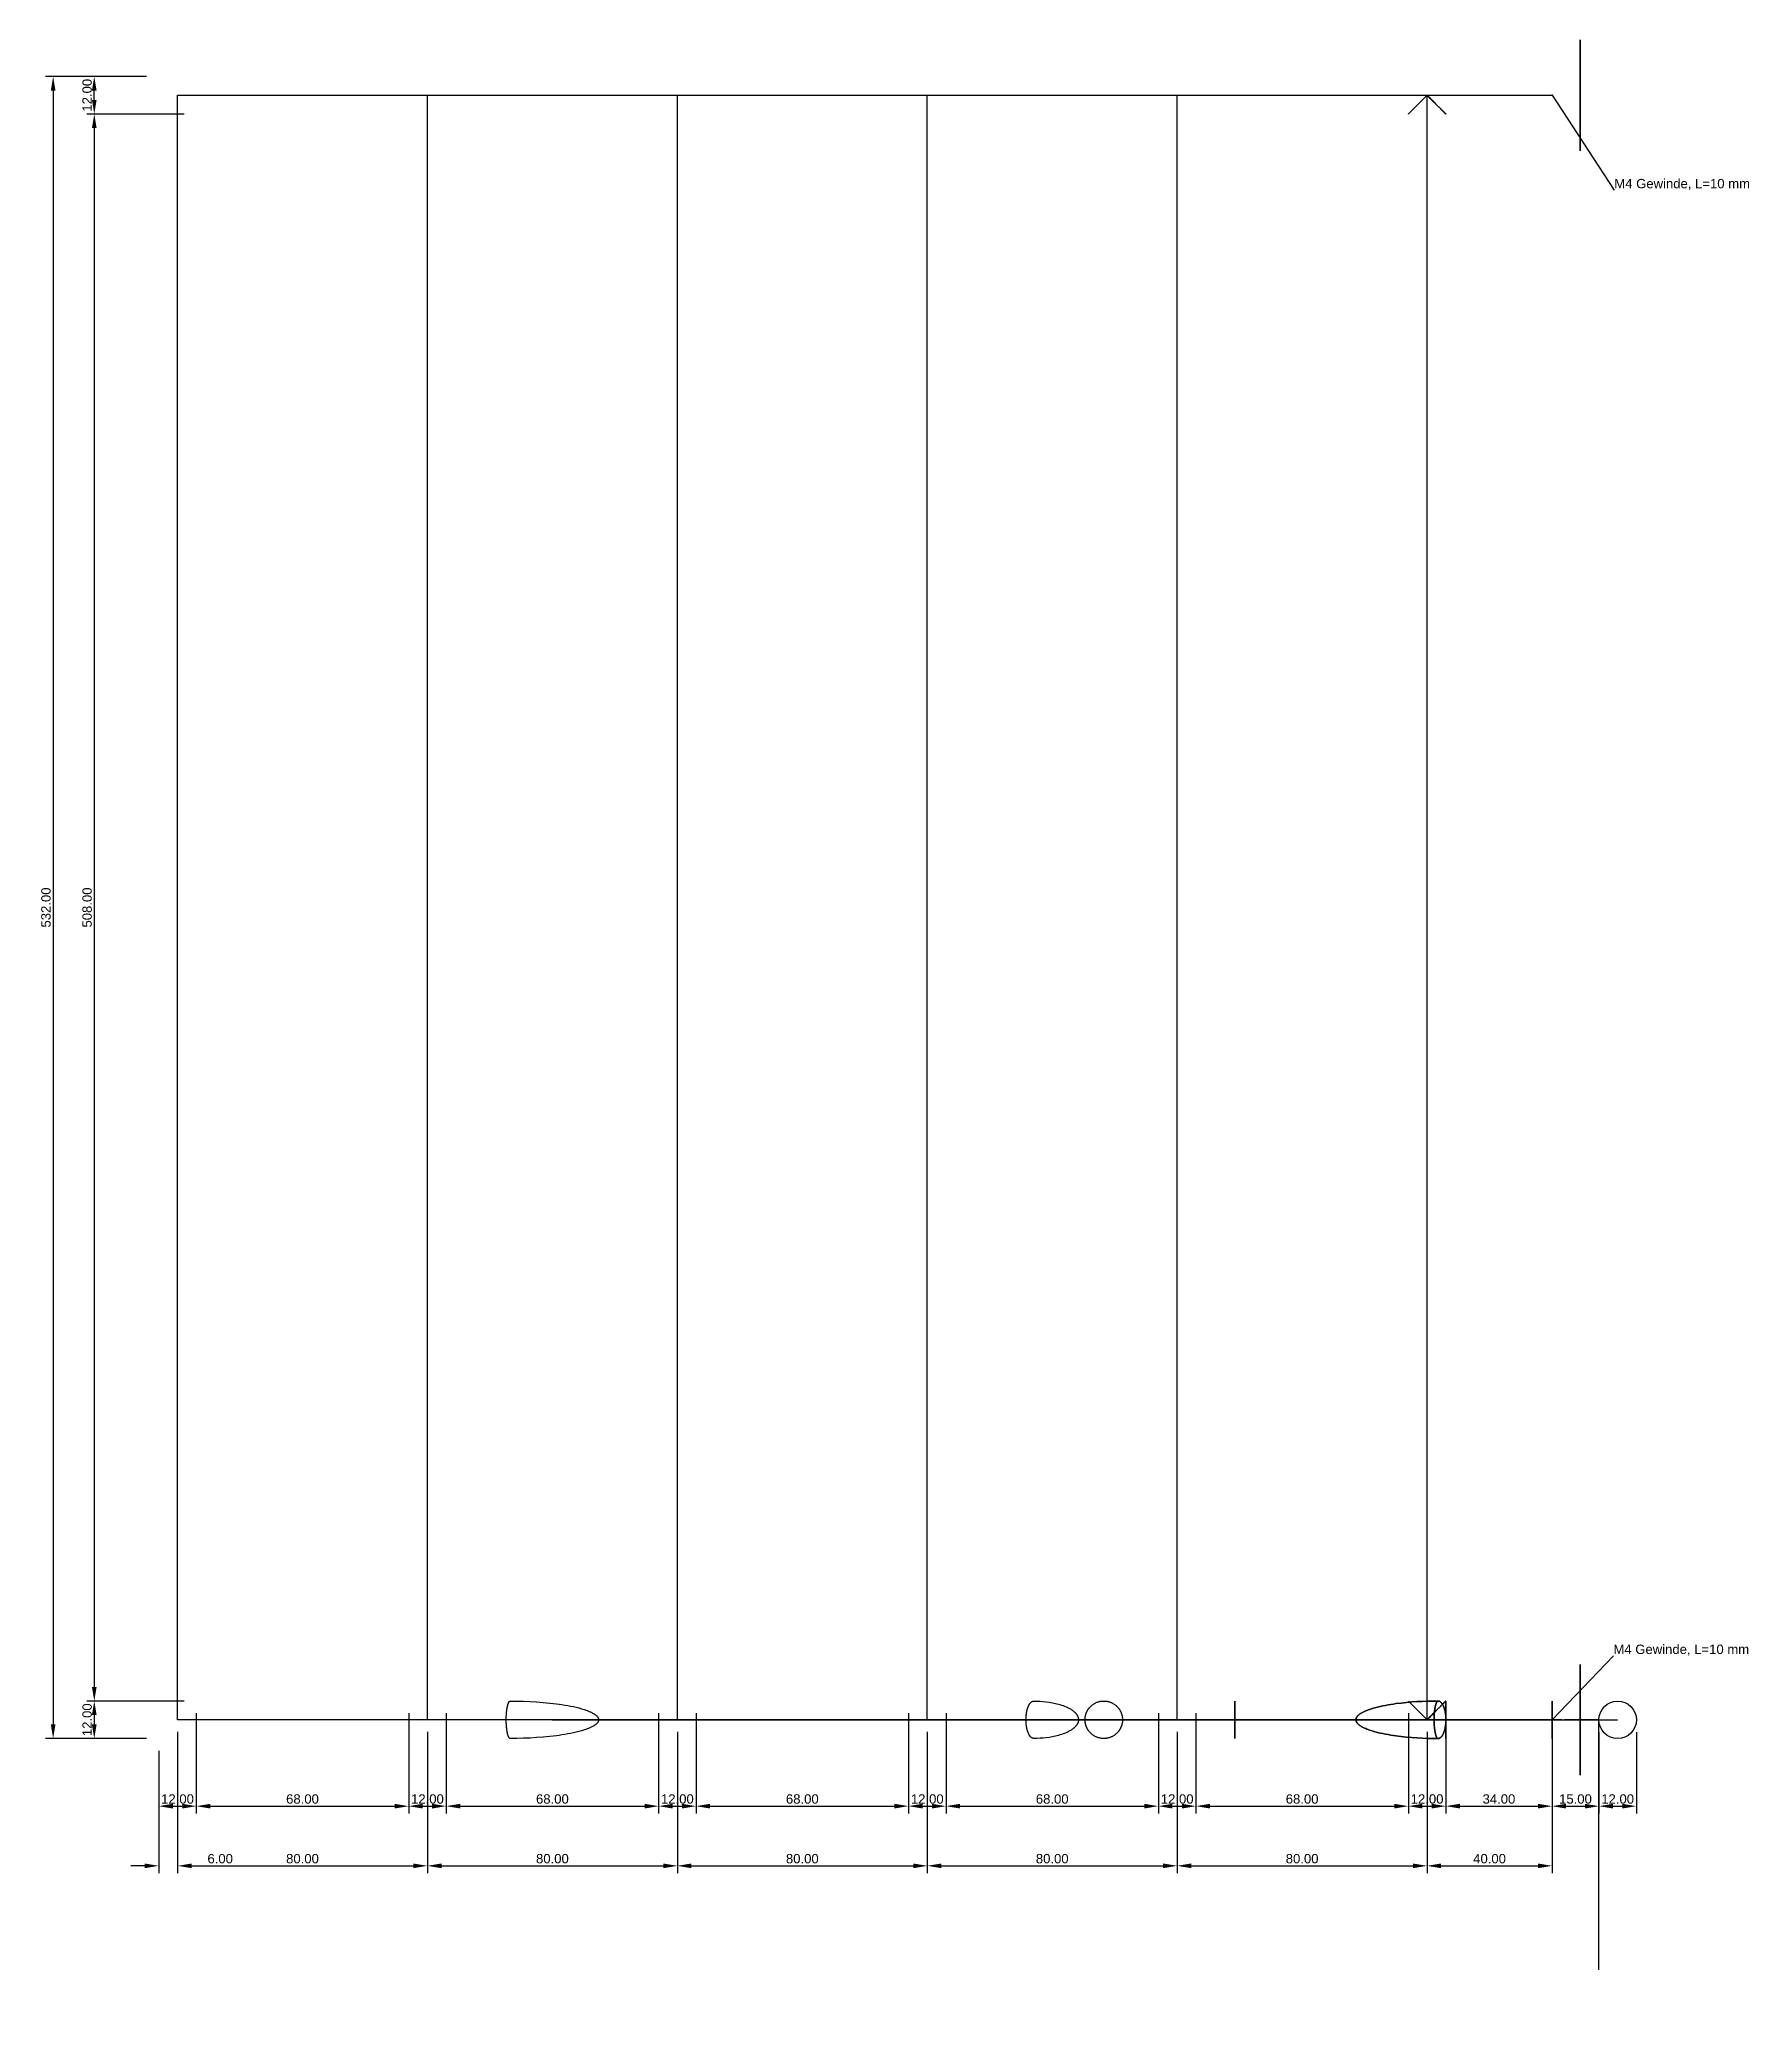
# Model space of a CAD drawing. Header units: millimetres. Extents: x -44 to 503, y -100 to 538.
import ezdxf

# ---------------------------------------------------------------- set-up
doc = ezdxf.new("R2010")
doc.units = ezdxf.units.MM
doc.header["$MEASUREMENT"] = 0
for name, color, linetype, true_color in [('01_Konstruktionshilfe', 7, 'Continuous', 0x3aff00), ('07_Saugnapf', 7, 'Continuous', 0x7200ff), ('11_Vermaßung3', 7, 'Continuous', 0x10bdb7)]:
    doc.layers.add(name, color=color, linetype=linetype, true_color=true_color)
doc.styles.add('Arial', font='arial.ttf')
doc.dimstyles.get("Standard").update_dxf_attribs({"dimscale": 3, "dimtxt": 1, "dimasz": 1.5, "dimexe": 0.8, "dimexo": 1.3, "dimgap": 0.25, "dimtad": 1, "dimtoh": 1, "dimzin": 1, "dimdsep": 46, "dimtxsty": 'Arial', "dimcen": 0.5, "dimazin": 1, "dimtfac": 1, "dimtdec": 4, "dimtix": 1, "dimtofl": 0, "dimtmove": 1, "dimatfit": 3, "dimfxl": 0, "dimtolj": 1, "dimtzin": 1, "dimarcsym": 0})

msp = doc.modelspace()

# ---------------------------------------------------------------- texts
at = {"layer": '11_Vermaßung3', "char_height": 3, "width": 91.8913, "attachment_point": 1, "style": 'Arial'}
for insert in [(459.939, 493.222, -20.333), (459.657, 24.055, -20.333)]:
    msp.add_mtext('M4 Gewinde, L=10 mm', dxfattribs=dict(at, insert=insert))
at = {"layer": '11_Vermaßung3', "extrusion": (0, -1, 0), "insert": (459.657, 20.452, -16.73), "char_height": 3, "width": 91.8913, "attachment_point": 1, "text_direction": (1, 0, 0), "style": 'Arial'}
msp.add_mtext('M4 Gewinde, L=10 mm', dxfattribs=at)

# ---------------------------------------------------------------- blocks, each defined once
blk = doc.blocks.new('*D1')
at = {"layer": '11_Vermaßung3', "color": 0, "lineweight": -2}
for p, q in [((455, -3.93), (455, -30.06)), ((467, -3.93), (467, -30.06)), ((459.5, -27.66), (462.5, -27.66))]:
    blk.add_line(p, q, dxfattribs=at)
at = {"layer": '11_Vermaßung3', "color": 0}
for points in [[(459.5, -26.91), (459.5, -28.41), (455, -27.66)], [(462.5, -28.41), (462.5, -26.91), (467, -27.66)]]:
    blk.add_solid(points, dxfattribs=at)
at = {"layer": 'Defpoints', "color": 0}
for p in [(455, -0.03), (467, -0.03), (467, -27.66)]:
    blk.add_point(p, dxfattribs=at)
at = {"layer": '11_Vermaßung3', "color": 0, "insert": (461, -25.38), "char_height": 3, "attachment_point": 5, "style": 'Arial'}
blk.add_mtext('\\A1;12.00', dxfattribs=at)
blk = doc.blocks.new('*D2')
at = {"layer": '11_Vermaßung3', "color": 0, "lineweight": -2}
for p, q in [((0, -3.9), (0, -49.16)), ((80, -3.9), (80, -49.16)), ((4.5, -46.76), (75.5, -46.76))]:
    blk.add_line(p, q, dxfattribs=at)
at = {"layer": '11_Vermaßung3', "color": 0}
for points in [[(4.5, -46.01), (4.5, -47.51), (0, -46.76)], [(75.5, -47.51), (75.5, -46.01), (80, -46.76)]]:
    blk.add_solid(points, dxfattribs=at)
at = {"layer": 'Defpoints', "color": 0}
for p in [(0, 0), (80, 0), (80, -46.76)]:
    blk.add_point(p, dxfattribs=at)
at = {"layer": '11_Vermaßung3', "color": 0, "insert": (40, -44.48), "char_height": 3, "attachment_point": 5, "style": 'Arial'}
blk.add_mtext('\\A1;80.00', dxfattribs=at)
blk = doc.blocks.new('*D3')
at = {"layer": '11_Vermaßung3', "color": 0, "lineweight": -2}
for p, q in [((160, -3.9), (160, -49.16)), ((80, -42.86), (80, -44.36)), ((84.5, -46.76), (155.5, -46.76))]:
    blk.add_line(p, q, dxfattribs=at)
at = {"layer": '11_Vermaßung3', "color": 0}
for points in [[(84.5, -46.01), (84.5, -47.51), (80, -46.76)], [(155.5, -47.51), (155.5, -46.01), (160, -46.76)]]:
    blk.add_solid(points, dxfattribs=at)
at = {"layer": 'Defpoints', "color": 0}
for p in [(160, 0), (80, -46.76), (160, -46.76)]:
    blk.add_point(p, dxfattribs=at)
at = {"layer": '11_Vermaßung3', "color": 0, "insert": (120, -44.48), "char_height": 3, "attachment_point": 5, "style": 'Arial'}
blk.add_mtext('\\A1;80.00', dxfattribs=at)
blk = doc.blocks.new('*D4')
at = {"layer": '11_Vermaßung3', "color": 0, "lineweight": -2}
for p, q in [((240, -3.9), (240, -49.16)), ((160, -42.86), (160, -44.36)), ((164.5, -46.76), (235.5, -46.76))]:
    blk.add_line(p, q, dxfattribs=at)
at = {"layer": '11_Vermaßung3', "color": 0}
for points in [[(164.5, -46.01), (164.5, -47.51), (160, -46.76)], [(235.5, -47.51), (235.5, -46.01), (240, -46.76)]]:
    blk.add_solid(points, dxfattribs=at)
at = {"layer": 'Defpoints', "color": 0}
for p in [(240, 0), (160, -46.76), (240, -46.76)]:
    blk.add_point(p, dxfattribs=at)
at = {"layer": '11_Vermaßung3', "color": 0, "insert": (200, -44.48), "char_height": 3, "attachment_point": 5, "style": 'Arial'}
blk.add_mtext('\\A1;80.00', dxfattribs=at)
blk = doc.blocks.new('*D5')
at = {"layer": '11_Vermaßung3', "color": 0, "lineweight": -2}
for p, q in [((320, -3.9), (320, -49.16)), ((240, -42.86), (240, -44.36)), ((244.5, -46.76), (315.5, -46.76))]:
    blk.add_line(p, q, dxfattribs=at)
at = {"layer": '11_Vermaßung3', "color": 0}
for points in [[(244.5, -46.01), (244.5, -47.51), (240, -46.76)], [(315.5, -47.51), (315.5, -46.01), (320, -46.76)]]:
    blk.add_solid(points, dxfattribs=at)
at = {"layer": 'Defpoints', "color": 0}
for p in [(320, 0), (240, -46.76), (320, -46.76)]:
    blk.add_point(p, dxfattribs=at)
at = {"layer": '11_Vermaßung3', "color": 0, "insert": (280, -44.48), "char_height": 3, "attachment_point": 5, "style": 'Arial'}
blk.add_mtext('\\A1;80.00', dxfattribs=at)
blk = doc.blocks.new('*D6')
at = {"layer": '11_Vermaßung3', "color": 0, "lineweight": -2}
for p, q in [((400, -3.9), (400, -49.16)), ((320, -42.86), (320, -44.36)), ((324.5, -46.76), (395.5, -46.76))]:
    blk.add_line(p, q, dxfattribs=at)
at = {"layer": '11_Vermaßung3', "color": 0}
for points in [[(324.5, -46.01), (324.5, -47.51), (320, -46.76)], [(395.5, -47.51), (395.5, -46.01), (400, -46.76)]]:
    blk.add_solid(points, dxfattribs=at)
at = {"layer": 'Defpoints', "color": 0}
for p in [(400, 0), (320, -46.76), (400, -46.76)]:
    blk.add_point(p, dxfattribs=at)
at = {"layer": '11_Vermaßung3', "color": 0, "insert": (360, -44.48), "char_height": 3, "attachment_point": 5, "style": 'Arial'}
blk.add_mtext('\\A1;80.00', dxfattribs=at)
blk = doc.blocks.new('*D7')
at = {"layer": '11_Vermaßung3', "color": 0, "lineweight": -2}
for p, q in [((440, -3.9), (440, -49.16)), ((400, -42.86), (400, -44.36)), ((404.5, -46.76), (435.5, -46.76))]:
    blk.add_line(p, q, dxfattribs=at)
at = {"layer": '11_Vermaßung3', "color": 0}
for points in [[(404.5, -46.01), (404.5, -47.51), (400, -46.76)], [(435.5, -47.51), (435.5, -46.01), (440, -46.76)]]:
    blk.add_solid(points, dxfattribs=at)
at = {"layer": 'Defpoints', "color": 0}
for p in [(440, 0), (400, -46.76), (440, -46.76)]:
    blk.add_point(p, dxfattribs=at)
at = {"layer": '11_Vermaßung3', "color": 0, "insert": (420, -44.48), "char_height": 3, "attachment_point": 5, "style": 'Arial'}
blk.add_mtext('\\A1;40.00', dxfattribs=at)
blk = doc.blocks.new('*D8')
at = {"layer": '11_Vermaßung3', "color": 0, "lineweight": -2}
for p, q in [((440, -3.9), (440, -30.06)), ((455, -3.93), (455, -30.06)), ((444.5, -27.66), (450.5, -27.66))]:
    blk.add_line(p, q, dxfattribs=at)
at = {"layer": '11_Vermaßung3', "color": 0}
for points in [[(444.5, -26.91), (444.5, -28.41), (440, -27.66)], [(450.5, -28.41), (450.5, -26.91), (455, -27.66)]]:
    blk.add_solid(points, dxfattribs=at)
at = {"layer": 'Defpoints', "color": 0}
for p in [(440, 0), (455, -0.03), (455, -27.66)]:
    blk.add_point(p, dxfattribs=at)
at = {"layer": '11_Vermaßung3', "color": 0, "insert": (447.5, -25.38), "char_height": 3, "attachment_point": 5, "style": 'Arial'}
blk.add_mtext('\\A1;15.00', dxfattribs=at)
blk = doc.blocks.new('*D9')
at = {"layer": '11_Vermaßung3', "color": 0, "lineweight": -2}
for p, q in [((0, -3.9), (0, -49.16)), ((-6, -9.9), (-6, -49.16)), ((-10.5, -46.76), (-15, -46.76)), ((4.5, -46.76), (18.29, -46.76))]:
    blk.add_line(p, q, dxfattribs=at)
at = {"layer": '11_Vermaßung3', "color": 0}
for points in [[(-10.5, -47.51), (-10.5, -46.01), (-6, -46.76)], [(4.5, -46.01), (4.5, -47.51), (0, -46.76)]]:
    blk.add_solid(points, dxfattribs=at)
at = {"layer": 'Defpoints', "color": 0}
for p in [(0, 0), (-6, -6), (0, -46.76)]:
    blk.add_point(p, dxfattribs=at)
at = {"layer": '11_Vermaßung3', "color": 0, "insert": (13.65, -44.48), "char_height": 3, "attachment_point": 5, "style": 'Arial'}
blk.add_mtext('\\A1;6.00', dxfattribs=at)
blk = doc.blocks.new('*D35')
at = {"layer": '11_Vermaßung3', "color": 0, "lineweight": -2}
for p, q in [((406, 2.1), (406, -30.06)), ((440, 2.1), (440, -30.06)), ((410.5, -27.66), (435.5, -27.66))]:
    blk.add_line(p, q, dxfattribs=at)
at = {"layer": '11_Vermaßung3', "color": 0}
for points in [[(410.5, -26.91), (410.5, -28.41), (406, -27.66)], [(435.5, -28.41), (435.5, -26.91), (440, -27.66)]]:
    blk.add_solid(points, dxfattribs=at)
at = {"layer": 'Defpoints', "color": 0}
for p in [(406, 6), (440, 6), (440, -27.66)]:
    blk.add_point(p, dxfattribs=at)
at = {"layer": '11_Vermaßung3', "color": 0, "insert": (423, -25.38), "char_height": 3, "attachment_point": 5, "style": 'Arial'}
blk.add_mtext('\\A1;34.00', dxfattribs=at)
blk = doc.blocks.new('*D36')
at = {"layer": '11_Vermaßung3', "color": 0, "lineweight": -2}
for p, q in [((-9.9, 526), (-42.23, 526)), ((-39.83, 521.5), (-39.83, -1.5)), ((-9.9, -6), (-42.23, -6))]:
    blk.add_line(p, q, dxfattribs=at)
at = {"layer": '11_Vermaßung3', "color": 0}
for points in [[(-39.08, 521.5), (-40.58, 521.5), (-39.83, 526)], [(-40.58, -1.5), (-39.08, -1.5), (-39.83, -6)]]:
    blk.add_solid(points, dxfattribs=at)
at = {"layer": 'Defpoints', "color": 0}
for p in [(-6, 526), (-39.83, -6), (-6, -6)]:
    blk.add_point(p, dxfattribs=at)
at = {"layer": '11_Vermaßung3', "color": 0, "insert": (-42.11, 260), "char_height": 3, "attachment_point": 5, "rotation": 90, "style": 'Arial'}
blk.add_mtext('\\A1;532.00', dxfattribs=at)
blk = doc.blocks.new('*D37')
at = {"layer": '11_Vermaßung3', "color": 0, "lineweight": -2}
for p, q in [((394, 2.1), (394, -30.06)), ((406, 2.1), (406, -30.06)), ((398.5, -27.66), (401.5, -27.66))]:
    blk.add_line(p, q, dxfattribs=at)
at = {"layer": '11_Vermaßung3', "color": 0}
for points in [[(398.5, -26.91), (398.5, -28.41), (394, -27.66)], [(401.5, -28.41), (401.5, -26.91), (406, -27.66)]]:
    blk.add_solid(points, dxfattribs=at)
at = {"layer": 'Defpoints', "color": 0}
for p in [(394, 6), (406, 6), (406, -27.66)]:
    blk.add_point(p, dxfattribs=at)
at = {"layer": '11_Vermaßung3', "color": 0, "insert": (400, -25.38), "char_height": 3, "attachment_point": 5, "style": 'Arial'}
blk.add_mtext('\\A1;12.00', dxfattribs=at)
blk = doc.blocks.new('*D38')
at = {"layer": '11_Vermaßung3', "color": 0, "lineweight": -2}
for p, q in [((326, 2.1), (326, -30.06)), ((394, 2.1), (394, -30.06)), ((330.5, -27.66), (389.5, -27.66))]:
    blk.add_line(p, q, dxfattribs=at)
at = {"layer": '11_Vermaßung3', "color": 0}
for points in [[(330.5, -26.91), (330.5, -28.41), (326, -27.66)], [(389.5, -28.41), (389.5, -26.91), (394, -27.66)]]:
    blk.add_solid(points, dxfattribs=at)
at = {"layer": 'Defpoints', "color": 0}
for p in [(326, 6), (394, 6), (394, -27.66)]:
    blk.add_point(p, dxfattribs=at)
at = {"layer": '11_Vermaßung3', "color": 0, "insert": (360, -25.38), "char_height": 3, "attachment_point": 5, "style": 'Arial'}
blk.add_mtext('\\A1;68.00', dxfattribs=at)
blk = doc.blocks.new('*D39')
at = {"layer": '11_Vermaßung3', "color": 0, "lineweight": -2}
for p, q in [((314, 2.1), (314, -30.06)), ((326, 2.1), (326, -30.06)), ((318.5, -27.66), (321.5, -27.66))]:
    blk.add_line(p, q, dxfattribs=at)
at = {"layer": '11_Vermaßung3', "color": 0}
for points in [[(318.5, -26.91), (318.5, -28.41), (314, -27.66)], [(321.5, -28.41), (321.5, -26.91), (326, -27.66)]]:
    blk.add_solid(points, dxfattribs=at)
at = {"layer": 'Defpoints', "color": 0}
for p in [(314, 6), (326, 6), (326, -27.66)]:
    blk.add_point(p, dxfattribs=at)
at = {"layer": '11_Vermaßung3', "color": 0, "insert": (320, -25.38), "char_height": 3, "attachment_point": 5, "style": 'Arial'}
blk.add_mtext('\\A1;12.00', dxfattribs=at)
blk = doc.blocks.new('*D40')
at = {"layer": '11_Vermaßung3', "color": 0, "lineweight": -2}
for p, q in [((246, 2.1), (246, -30.06)), ((314, 2.1), (314, -30.06)), ((250.5, -27.66), (309.5, -27.66))]:
    blk.add_line(p, q, dxfattribs=at)
at = {"layer": '11_Vermaßung3', "color": 0}
for points in [[(250.5, -26.91), (250.5, -28.41), (246, -27.66)], [(309.5, -28.41), (309.5, -26.91), (314, -27.66)]]:
    blk.add_solid(points, dxfattribs=at)
at = {"layer": 'Defpoints', "color": 0}
for p in [(246, 6), (314, 6), (314, -27.66)]:
    blk.add_point(p, dxfattribs=at)
at = {"layer": '11_Vermaßung3', "color": 0, "insert": (280, -25.38), "char_height": 3, "attachment_point": 5, "style": 'Arial'}
blk.add_mtext('\\A1;68.00', dxfattribs=at)
blk = doc.blocks.new('*D41')
at = {"layer": '11_Vermaßung3', "color": 0, "lineweight": -2}
for p, q in [((234, 2.1), (234, -30.06)), ((246, 2.1), (246, -30.06)), ((238.5, -27.66), (241.5, -27.66))]:
    blk.add_line(p, q, dxfattribs=at)
at = {"layer": '11_Vermaßung3', "color": 0}
for points in [[(238.5, -26.91), (238.5, -28.41), (234, -27.66)], [(241.5, -28.41), (241.5, -26.91), (246, -27.66)]]:
    blk.add_solid(points, dxfattribs=at)
at = {"layer": 'Defpoints', "color": 0}
for p in [(234, 6), (246, 6), (246, -27.66)]:
    blk.add_point(p, dxfattribs=at)
at = {"layer": '11_Vermaßung3', "color": 0, "insert": (240, -25.38), "char_height": 3, "attachment_point": 5, "style": 'Arial'}
blk.add_mtext('\\A1;12.00', dxfattribs=at)
blk = doc.blocks.new('*D42')
at = {"layer": '11_Vermaßung3', "color": 0, "lineweight": -2}
for p, q in [((166, 2.1), (166, -30.06)), ((234, 2.1), (234, -30.06)), ((170.5, -27.66), (229.5, -27.66))]:
    blk.add_line(p, q, dxfattribs=at)
at = {"layer": '11_Vermaßung3', "color": 0}
for points in [[(170.5, -26.91), (170.5, -28.41), (166, -27.66)], [(229.5, -28.41), (229.5, -26.91), (234, -27.66)]]:
    blk.add_solid(points, dxfattribs=at)
at = {"layer": 'Defpoints', "color": 0}
for p in [(166, 6), (234, 6), (234, -27.66)]:
    blk.add_point(p, dxfattribs=at)
at = {"layer": '11_Vermaßung3', "color": 0, "insert": (200, -25.38), "char_height": 3, "attachment_point": 5, "style": 'Arial'}
blk.add_mtext('\\A1;68.00', dxfattribs=at)
blk = doc.blocks.new('*D43')
at = {"layer": '11_Vermaßung3', "color": 0, "lineweight": -2}
for p, q in [((154, 2.1), (154, -30.06)), ((166, 2.1), (166, -30.06)), ((158.5, -27.66), (161.5, -27.66))]:
    blk.add_line(p, q, dxfattribs=at)
at = {"layer": '11_Vermaßung3', "color": 0}
for points in [[(158.5, -26.91), (158.5, -28.41), (154, -27.66)], [(161.5, -28.41), (161.5, -26.91), (166, -27.66)]]:
    blk.add_solid(points, dxfattribs=at)
at = {"layer": 'Defpoints', "color": 0}
for p in [(154, 6), (166, 6), (166, -27.66)]:
    blk.add_point(p, dxfattribs=at)
at = {"layer": '11_Vermaßung3', "color": 0, "insert": (160, -25.38), "char_height": 3, "attachment_point": 5, "style": 'Arial'}
blk.add_mtext('\\A1;12.00', dxfattribs=at)
blk = doc.blocks.new('*D44')
at = {"layer": '11_Vermaßung3', "color": 0, "lineweight": -2}
for p, q in [((86, 2.1), (86, -30.06)), ((154, 2.1), (154, -30.06)), ((90.5, -27.66), (149.5, -27.66))]:
    blk.add_line(p, q, dxfattribs=at)
at = {"layer": '11_Vermaßung3', "color": 0}
for points in [[(90.5, -26.91), (90.5, -28.41), (86, -27.66)], [(149.5, -28.41), (149.5, -26.91), (154, -27.66)]]:
    blk.add_solid(points, dxfattribs=at)
at = {"layer": 'Defpoints', "color": 0}
for p in [(86, 6), (154, 6), (154, -27.66)]:
    blk.add_point(p, dxfattribs=at)
at = {"layer": '11_Vermaßung3', "color": 0, "insert": (120, -25.38), "char_height": 3, "attachment_point": 5, "style": 'Arial'}
blk.add_mtext('\\A1;68.00', dxfattribs=at)
blk = doc.blocks.new('*D45')
at = {"layer": '11_Vermaßung3', "color": 0, "lineweight": -2}
for p, q in [((74, 2.1), (74, -30.06)), ((86, 2.1), (86, -30.06)), ((78.5, -27.66), (81.5, -27.66))]:
    blk.add_line(p, q, dxfattribs=at)
at = {"layer": '11_Vermaßung3', "color": 0}
for points in [[(78.5, -26.91), (78.5, -28.41), (74, -27.66)], [(81.5, -28.41), (81.5, -26.91), (86, -27.66)]]:
    blk.add_solid(points, dxfattribs=at)
at = {"layer": 'Defpoints', "color": 0}
for p in [(74, 6), (86, 6), (86, -27.66)]:
    blk.add_point(p, dxfattribs=at)
at = {"layer": '11_Vermaßung3', "color": 0, "insert": (80, -25.38), "char_height": 3, "attachment_point": 5, "style": 'Arial'}
blk.add_mtext('\\A1;12.00', dxfattribs=at)
blk = doc.blocks.new('*D46')
at = {"layer": '11_Vermaßung3', "color": 0, "lineweight": -2}
for p, q in [((6, 2.1), (6, -30.06)), ((74, 2.1), (74, -30.06)), ((10.5, -27.66), (69.5, -27.66))]:
    blk.add_line(p, q, dxfattribs=at)
at = {"layer": '11_Vermaßung3', "color": 0}
for points in [[(10.5, -26.91), (10.5, -28.41), (6, -27.66)], [(69.5, -28.41), (69.5, -26.91), (74, -27.66)]]:
    blk.add_solid(points, dxfattribs=at)
at = {"layer": 'Defpoints', "color": 0}
for p in [(6, 6), (74, 6), (74, -27.66)]:
    blk.add_point(p, dxfattribs=at)
at = {"layer": '11_Vermaßung3', "color": 0, "insert": (40, -25.38), "char_height": 3, "attachment_point": 5, "style": 'Arial'}
blk.add_mtext('\\A1;68.00', dxfattribs=at)
blk = doc.blocks.new('*D47')
at = {"layer": '11_Vermaßung3', "color": 0, "lineweight": -2}
for p, q in [((6, 2.1), (6, -30.06)), ((-6, -9.9), (-6, -30.06)), ((-1.5, -27.66), (1.5, -27.66))]:
    blk.add_line(p, q, dxfattribs=at)
at = {"layer": '11_Vermaßung3', "color": 0}
for points in [[(-1.5, -26.91), (-1.5, -28.41), (-6, -27.66)], [(1.5, -28.41), (1.5, -26.91), (6, -27.66)]]:
    blk.add_solid(points, dxfattribs=at)
at = {"layer": 'Defpoints', "color": 0}
for p in [(6, 6), (-6, -6), (6, -27.66)]:
    blk.add_point(p, dxfattribs=at)
at = {"layer": '11_Vermaßung3', "color": 0, "insert": (0, -25.38), "char_height": 3, "attachment_point": 5, "style": 'Arial'}
blk.add_mtext('\\A1;12.00', dxfattribs=at)
blk = doc.blocks.new('*D48')
at = {"layer": '11_Vermaßung3', "color": 0, "lineweight": -2}
for p, q in [((2.1, 6), (-29.06, 6)), ((-26.66, 1.5), (-26.66, -1.5)), ((-9.9, -6), (-29.06, -6))]:
    blk.add_line(p, q, dxfattribs=at)
at = {"layer": '11_Vermaßung3', "color": 0}
for points in [[(-25.91, 1.5), (-27.41, 1.5), (-26.66, 6)], [(-27.41, -1.5), (-25.91, -1.5), (-26.66, -6)]]:
    blk.add_solid(points, dxfattribs=at)
at = {"layer": 'Defpoints', "color": 0}
for p in [(6, 6), (-26.66, -6), (-6, -6)]:
    blk.add_point(p, dxfattribs=at)
at = {"layer": '11_Vermaßung3', "color": 0, "insert": (-28.94, 0), "char_height": 3, "attachment_point": 5, "rotation": 90, "style": 'Arial'}
blk.add_mtext('\\A1;12.00', dxfattribs=at)
blk = doc.blocks.new('*D49')
at = {"layer": '11_Vermaßung3', "color": 0, "lineweight": -2}
for p, q in [((2.1, 514), (-29.06, 514)), ((-26.66, 509.5), (-26.66, 10.5)), ((2.1, 6), (-29.06, 6))]:
    blk.add_line(p, q, dxfattribs=at)
at = {"layer": '11_Vermaßung3', "color": 0}
for points in [[(-25.91, 509.5), (-27.41, 509.5), (-26.66, 514)], [(-27.41, 10.5), (-25.91, 10.5), (-26.66, 6)]]:
    blk.add_solid(points, dxfattribs=at)
at = {"layer": 'Defpoints', "color": 0}
for p in [(6, 514), (-26.66, 6), (6, 6)]:
    blk.add_point(p, dxfattribs=at)
at = {"layer": '11_Vermaßung3', "color": 0, "insert": (-28.94, 260), "char_height": 3, "attachment_point": 5, "rotation": 90, "style": 'Arial'}
blk.add_mtext('\\A1;508.00', dxfattribs=at)
blk = doc.blocks.new('*D50')
at = {"layer": '11_Vermaßung3', "color": 0, "lineweight": -2}
for p, q in [((-9.9, 526), (-29.06, 526)), ((-26.66, 518.5), (-26.66, 521.5)), ((2.1, 514), (-29.06, 514))]:
    blk.add_line(p, q, dxfattribs=at)
at = {"layer": '11_Vermaßung3', "color": 0}
for points in [[(-25.91, 521.5), (-27.41, 521.5), (-26.66, 526)], [(-27.41, 518.5), (-25.91, 518.5), (-26.66, 514)]]:
    blk.add_solid(points, dxfattribs=at)
at = {"layer": 'Defpoints', "color": 0}
for p in [(-26.66, 526), (-6, 526), (6, 514)]:
    blk.add_point(p, dxfattribs=at)
at = {"layer": '11_Vermaßung3', "color": 0, "insert": (-28.94, 520), "char_height": 3, "attachment_point": 5, "rotation": 90, "style": 'Arial'}
blk.add_mtext('\\A1;12.00', dxfattribs=at)

# ---------------------------------------------------------------- dimensions: what is measured, and where the dimension line sits
at = {"layer": '11_Vermaßung3'}
for base, p1, p2, picture, middle in [((-39.83, -6, 0), (-6, 526, 0), (-6, -6, 0), '*D36', (-42.111, 260, 0)), ((-26.66, 526), (6, 514), (-6, 526), '*D50', (-28.942, 520)), ((-26.66, 6), (6, 514), (6, 6), '*D49', (-28.942, 260)), ((-26.66, -6, 0), (6, 6, 0), (-6, -6, 0), '*D48', (-28.942, 0, 0))]:
    dim = msp.add_linear_dim(base=base, p1=p1, p2=p2, angle=90, dimstyle='Standard', override={"dimscale": 3, "dimtxt": 1, "dimasz": 1.5, "dimexe": 0.8, "dimexo": 1.3, "dimgap": 0.25, "dimtad": 1, "dimtih": 0, "dimdec": 2, "dimzin": 1, "dimtxsty": 'Arial', "dimsah": 0, "dimcen": 0.5, "dimadec": 2, "dimazin": 1, "dimtix": 0, "dimtmove": 0, "dimtzin": 1}, dxfattribs=at)
    dim.commit()
    dim.dimension.update_dxf_attribs({"geometry": picture, "text_midpoint": middle})
for base, p1, p2, picture, middle in [((0, -46.764, 0), (-6, -6, 0), (0, 0, 0), '*D9', (13.646, -44.482, 0)), ((6, -27.657, 0), (-6, -6, 0), (6, 6, 0), '*D47', (0, -25.375, 0)), ((80, -46.764, 0), (0, 0, 0), (80, 0, 0), '*D2', (40, -44.482, 0)), ((74, -27.657), (6, 6), (74, 6), '*D46', (40, -25.375)), ((86, -27.657), (74, 6), (86, 6), '*D45', (80, -25.375)), ((160, -46.764, 0), (80, -46.764, 0), (160, 0, 0), '*D3', (120, -44.482, 0)), ((154, -27.657), (86, 6), (154, 6), '*D44', (120, -25.375)), ((166, -27.657), (154, 6), (166, 6), '*D43', (160, -25.375)), ((240, -46.764, 0), (160, -46.764, 0), (240, 0, 0), '*D4', (200, -44.482, 0)), ((234, -27.657), (166, 6), (234, 6), '*D42', (200, -25.375)), ((246, -27.657), (234, 6), (246, 6), '*D41', (240, -25.375)), ((320, -46.764, 0), (240, -46.764, 0), (320, 0, 0), '*D5', (280, -44.482, 0)), ((314, -27.657), (246, 6), (314, 6), '*D40', (280, -25.375)), ((326, -27.657), (314, 6), (326, 6), '*D39', (320, -25.375)), ((400, -46.764, 0), (320, -46.764, 0), (400, 0, 0), '*D6', (360, -44.482, 0)), ((394, -27.657), (326, 6), (394, 6), '*D38', (360, -25.375)), ((406, -27.657), (394, 6), (406, 6), '*D37', (400, -25.375)), ((440, -46.764, 0), (400, -46.764, 0), (440, 0, 0), '*D7', (420, -44.482, 0)), ((440, -27.657), (406, 6), (440, 6), '*D35', (423, -25.375)), ((455, -27.657), (440, 0), (455, -0.032), '*D8', (447.5, -25.375)), ((467, -27.657), (455, -0.032), (467, -0.032), '*D1', (461, -25.375))]:
    dim = msp.add_linear_dim(base=base, p1=p1, p2=p2, dimstyle='Standard', override={"dimscale": 3, "dimtxt": 1, "dimasz": 1.5, "dimexe": 0.8, "dimexo": 1.3, "dimgap": 0.25, "dimtad": 1, "dimtih": 0, "dimdec": 2, "dimzin": 1, "dimtxsty": 'Arial', "dimsah": 0, "dimcen": 0.5, "dimadec": 2, "dimazin": 1, "dimtix": 0, "dimtmove": 0, "dimtzin": 1}, dxfattribs=at)
    dim.commit()
    dim.dimension.update_dxf_attribs({"geometry": picture, "text_midpoint": middle})

# ---------------------------------------------------------------- linework, layer by layer
at = {"layer": '01_Konstruktionshilfe'}
for p, q in [((80, 0), (80, 520)), ((160, 0), (160, 520)), ((240, 0), (240, 520)), ((320, 0), (320, 520)), ((400, 0), (400, 520)), ((120, 0, 6), (338.432, 0, 6)), ((120, 0), (120, 0, 6)), ((134.774, 0, 6), (377.222, 0, 113.749)), ((262.689, 0, -11.659), (403.515, 0, 132)), ((377.222, 0, 113.749), (271.598, 0, 6)), ((280, 0), (280, 0, 6)), ((288.402, 0, 6), (440, 0, 6)), ((406.035, 0, 126), (288.402, 0, 6)), ((406, 0, 126), (383.477, 0, 126)), ((431, 0, 126), (406, 0, 126)), ((406, 0), (406, 0, 132)), ((443, 0, 6), (443, 0, 126)), ((443, 0, 126), (443, 0, 138)), ((448, 0, 126), (448, 0, 82)), ((121, -0.032, 6), (404.515, -0.032, 132)), ((406.044, -0.032, 132), (404.515, -0.032, 132)), ((406.035, 0, 126), (406.035, 0, 132)), ((443, 0, 126), (431, 0, 126)), ((443, 0, 126), (448, 0, 126)), ((446, 0, -6), (449, 0, -17.737)), ((455, -80, 126), (455, 0, 126)), ((455, -0.032, 132), (455, -0.032, 82))]:
    msp.add_line(p, q, dxfattribs=at)
msp.add_lwpolyline([(440, 0), (0, 0), (0, 520), (440, 520)], dxfattribs=at)
at = {"layer": '01_Konstruktionshilfe', "extrusion": (-0.707107, 8.02756e-14, 0.707107)}
msp.add_lwpolyline([(0, 427.8), (0.094, 427.799), (0.189, 427.796), (0.283, 427.79), (0.377, 427.783), (0.471, 427.773), (0.565, 427.762), (0.658, 427.748), (0.751, 427.733), (0.844, 427.715), (0.937, 427.695), (1.028, 427.674), (1.12, 427.65), (1.211, 427.625), (1.301, 427.598), (1.391, 427.568), (1.48, 427.537), (1.576, 427.501), (1.672, 427.464), (1.766, 427.424), (1.86, 427.382), (1.953, 427.338), (2.044, 427.292), (2.135, 427.244), (2.225, 427.195), (2.32, 427.14), (2.413, 427.083), (2.506, 427.024), (2.597, 426.963), (2.687, 426.901), (2.776, 426.837), (2.863, 426.771), (2.95, 426.703), (3.04, 426.63), (3.129, 426.554), (3.216, 426.477), (3.303, 426.399), (3.387, 426.318), (3.47, 426.236), (3.552, 426.153), (3.632, 426.068), (3.715, 425.977), (3.797, 425.885), (3.955, 425.695), (4.106, 425.501), (4.252, 425.302), (4.397, 425.088), (4.535, 424.871), (4.666, 424.649), (4.79, 424.423), (4.912, 424.187), (5.027, 423.948), (5.134, 423.705), (5.235, 423.459), (5.331, 423.208), (5.42, 422.953), (5.503, 422.697), (5.578, 422.439), (5.648, 422.179), (5.71, 421.918), (5.767, 421.656), (5.817, 421.392), (5.86, 421.134), (5.898, 420.876), (5.929, 420.617), (5.955, 420.357), (5.974, 420.097), (5.989, 419.836), (5.997, 419.575), (6, 419.314), (5.997, 419.053), (5.989, 418.792), (5.974, 418.532), (5.955, 418.271), (5.929, 418.012), (5.898, 417.752), (5.86, 417.494), (5.817, 417.237), (5.767, 416.973), (5.71, 416.71), (5.648, 416.449), (5.578, 416.19), (5.503, 415.931), (5.42, 415.675), (5.331, 415.421), (5.235, 415.169), (5.134, 414.924), (5.027, 414.681), (4.912, 414.441), (4.79, 414.205), (4.666, 413.98), (4.535, 413.758), (4.397, 413.54), (4.252, 413.327), (4.106, 413.128), (3.955, 412.933), (3.797, 412.744), (3.715, 412.651), (3.632, 412.56), (3.552, 412.475), (3.47, 412.392), (3.387, 412.31), (3.303, 412.23), (3.216, 412.151), (3.129, 412.074), (3.04, 411.999), (2.95, 411.925), (2.863, 411.858), (2.776, 411.792), (2.687, 411.728), (2.597, 411.665), (2.506, 411.604), (2.413, 411.546), (2.32, 411.489), (2.225, 411.434), (2.135, 411.384), (2.044, 411.337), (1.953, 411.291), (1.86, 411.247), (1.766, 411.205), (1.672, 411.165), (1.576, 411.127), (1.48, 411.091), (1.391, 411.06), (1.301, 411.031), (1.211, 411.004), (1.12, 410.978), (1.028, 410.955), (0.937, 410.933), (0.844, 410.913), (0.751, 410.896), (0.658, 410.88), (0.565, 410.867), (0.471, 410.855), (0.377, 410.846), (0.283, 410.838), (0.189, 410.833), (0.094, 410.83), (0, 410.829), (-0.094, 410.83), (-0.189, 410.833), (-0.283, 410.838), (-0.377, 410.846), (-0.471, 410.855), (-0.565, 410.867), (-0.658, 410.88), (-0.751, 410.896), (-0.844, 410.913), (-0.937, 410.933), (-1.028, 410.955), (-1.12, 410.978), (-1.211, 411.004), (-1.301, 411.031), (-1.391, 411.06), (-1.48, 411.091), (-1.576, 411.127), (-1.672, 411.165), (-1.766, 411.205), (-1.86, 411.247), (-1.953, 411.291), (-2.044, 411.337), (-2.135, 411.384), (-2.225, 411.434), (-2.32, 411.489), (-2.413, 411.546), (-2.506, 411.604), (-2.597, 411.665), (-2.687, 411.728), (-2.776, 411.792), (-2.863, 411.858), (-2.95, 411.925), (-3.04, 411.999), (-3.129, 412.074), (-3.216, 412.151), (-3.303, 412.23), (-3.387, 412.31), (-3.47, 412.392), (-3.552, 412.475), (-3.632, 412.56), (-3.715, 412.651), (-3.797, 412.744), (-3.955, 412.933), (-4.106, 413.128), (-4.252, 413.327), (-4.397, 413.54), (-4.535, 413.758), (-4.666, 413.98), (-4.79, 414.205), (-4.912, 414.441), (-5.027, 414.681), (-5.134, 414.924), (-5.235, 415.169), (-5.331, 415.421), (-5.42, 415.675), (-5.503, 415.931), (-5.578, 416.19), (-5.648, 416.449), (-5.71, 416.71), (-5.767, 416.973), (-5.817, 417.237), (-5.86, 417.494), (-5.898, 417.752), (-5.929, 418.012), (-5.955, 418.271), (-5.974, 418.532), (-5.989, 418.792), (-5.997, 419.053), (-6, 419.314), (-5.997, 419.575), (-5.989, 419.836), (-5.974, 420.097), (-5.955, 420.357), (-5.929, 420.617), (-5.898, 420.876), (-5.86, 421.134), (-5.817, 421.392), (-5.767, 421.656), (-5.71, 421.918), (-5.648, 422.179), (-5.578, 422.439), (-5.503, 422.697), (-5.42, 422.953), (-5.331, 423.208), (-5.235, 423.459), (-5.134, 423.705), (-5.027, 423.948), (-4.912, 424.187), (-4.79, 424.423), (-4.666, 424.649), (-4.535, 424.871), (-4.397, 425.088), (-4.252, 425.302), (-4.106, 425.501), (-3.955, 425.695), (-3.797, 425.885), (-3.715, 425.977), (-3.632, 426.068), (-3.552, 426.153), (-3.47, 426.236), (-3.387, 426.318), (-3.303, 426.399), (-3.216, 426.477), (-3.129, 426.554), (-3.04, 426.63), (-2.95, 426.703), (-2.863, 426.771), (-2.776, 426.837), (-2.687, 426.901), (-2.597, 426.963), (-2.506, 427.024), (-2.413, 427.083), (-2.32, 427.14), (-2.225, 427.195), (-2.135, 427.244), (-2.044, 427.292), (-1.953, 427.338), (-1.86, 427.382), (-1.766, 427.424), (-1.672, 427.464), (-1.576, 427.501), (-1.48, 427.537), (-1.391, 427.568), (-1.301, 427.598), (-1.211, 427.625), (-1.12, 427.65), (-1.028, 427.674), (-0.937, 427.695), (-0.844, 427.715), (-0.751, 427.733), (-0.658, 427.748), (-0.565, 427.762), (-0.471, 427.773), (-0.377, 427.783), (-0.283, 427.79), (-0.189, 427.796), (-0.094, 427.799)], close=True, dxfattribs=at)
at = {"layer": '01_Konstruktionshilfe', "extrusion": (1.26263e-19, 1, 1.66533e-18)}
msp.add_lwpolyline([(-406.044, 132), (-461, 132), (-461, 82)], dxfattribs=at)
at = {"layer": '01_Konstruktionshilfe', "extrusion": (0, 1, 0)}
for points in [[(-446, 121), (-446, 82), (-444, 82), (-444, 126), (-455, 126), (-455, 82), (-450, 82), (-450, 121)], [(-446, 121), (-446, -61.708), (-450, -61.708), (-450, 121)]]:
    msp.add_lwpolyline(points, close=True, dxfattribs=at)
at = {"layer": '01_Konstruktionshilfe'}
for points in [[(406, 514, 0), (405.999, 514.001, 0.092), (405.997, 514.003, 0.184), (405.994, 514.006, 0.275), (405.989, 514.011, 0.367), (405.983, 514.017, 0.458), (405.975, 514.025, 0.548), (405.966, 514.034, 0.639), (405.956, 514.044, 0.729), (405.944, 514.056, 0.819), (405.931, 514.069, 0.908), (405.916, 514.084, 0.998), (405.901, 514.099, 1.086), (405.884, 514.116, 1.175), (405.866, 514.134, 1.263), (405.846, 514.154, 1.35), (405.825, 514.175, 1.437), (405.803, 514.197, 1.524), (405.78, 514.22, 1.609), (405.756, 514.244, 1.694), (405.73, 514.27, 1.778), (405.704, 514.296, 1.861), (405.676, 514.324, 1.944), (405.648, 514.352, 2.026), (405.618, 514.382, 2.107), (405.587, 514.413, 2.187), (405.555, 514.445, 2.267), (405.489, 514.511, 2.424), (405.418, 514.582, 2.577), (405.344, 514.656, 2.727), (405.268, 514.732, 2.873), (405.188, 514.812, 3.015), (405.105, 514.895, 3.153), (405.019, 514.981, 3.288), (404.93, 515.07, 3.419), (404.839, 515.161, 3.547), (404.746, 515.254, 3.671), (404.65, 515.35, 3.792), (404.552, 515.448, 3.909), (404.452, 515.548, 4.022), (404.35, 515.65, 4.132), (404.247, 515.753, 4.239), (404.141, 515.859, 4.342), (404.034, 515.966, 4.442), (403.925, 516.075, 4.538), (403.815, 516.185, 4.631), (403.707, 516.293, 4.718), (403.598, 516.402, 4.801), (403.488, 516.512, 4.882), (403.376, 516.624, 4.96), (403.263, 516.737, 5.035), (403.15, 516.85, 5.107), (403.035, 516.965, 5.176), (402.919, 517.081, 5.242), (402.803, 517.197, 5.305), (402.686, 517.314, 5.365), (402.449, 517.551, 5.477), (402.211, 517.789, 5.578), (401.971, 518.029, 5.667), (401.728, 518.272, 5.746), (401.484, 518.516, 5.813), (401.239, 518.761, 5.871), (400.992, 519.008, 5.917), (400.745, 519.255, 5.954), (400.497, 519.503, 5.979), (400.249, 519.751, 5.995), (400, 520, 6), (399.751, 519.751, 5.995), (399.503, 519.503, 5.979), (399.255, 519.255, 5.954), (399.008, 519.008, 5.917), (398.761, 518.761, 5.871), (398.516, 518.516, 5.813), (398.272, 518.272, 5.746), (398.029, 518.029, 5.667), (397.789, 517.789, 5.578), (397.551, 517.551, 5.477), (397.314, 517.314, 5.365), (397.197, 517.197, 5.305), (397.081, 517.081, 5.242), (396.965, 516.965, 5.176), (396.85, 516.85, 5.107), (396.737, 516.737, 5.035), (396.624, 516.624, 4.96), (396.512, 516.512, 4.882), (396.402, 516.402, 4.801), (396.293, 516.293, 4.718), (396.185, 516.185, 4.631), (396.075, 516.075, 4.538), (395.966, 515.966, 4.442), (395.859, 515.859, 4.342), (395.753, 515.753, 4.239), (395.65, 515.65, 4.132), (395.548, 515.548, 4.022), (395.448, 515.448, 3.909), (395.35, 515.35, 3.792), (395.254, 515.254, 3.671), (395.161, 515.161, 3.547), (395.07, 515.07, 3.419), (394.981, 514.981, 3.288), (394.895, 514.895, 3.153), (394.812, 514.812, 3.015), (394.732, 514.732, 2.873), (394.656, 514.656, 2.727), (394.582, 514.582, 2.577), (394.511, 514.511, 2.424), (394.445, 514.445, 2.267), (394.413, 514.413, 2.187), (394.382, 514.382, 2.107), (394.352, 514.352, 2.026), (394.324, 514.324, 1.944), (394.296, 514.296, 1.861), (394.27, 514.27, 1.778), (394.244, 514.244, 1.694), (394.22, 514.22, 1.609), (394.197, 514.197, 1.524), (394.175, 514.175, 1.437), (394.154, 514.154, 1.35), (394.134, 514.134, 1.263), (394.116, 514.116, 1.175), (394.099, 514.099, 1.086), (394.084, 514.084, 0.998), (394.069, 514.069, 0.908), (394.056, 514.056, 0.819), (394.044, 514.044, 0.729), (394.034, 514.034, 0.639), (394.025, 514.025, 0.548), (394.017, 514.017, 0.458), (394.011, 514.011, 0.367), (394.006, 514.006, 0.275), (394.003, 514.003, 0.184), (394.001, 514.001, 0.092), (394, 514, 0), (394.001, 514.001, -0.092), (394.003, 514.003, -0.184), (394.006, 514.006, -0.275), (394.011, 514.011, -0.367), (394.017, 514.017, -0.458), (394.025, 514.025, -0.548), (394.034, 514.034, -0.639), (394.044, 514.044, -0.729), (394.056, 514.056, -0.819), (394.069, 514.069, -0.908), (394.084, 514.084, -0.998), (394.099, 514.099, -1.086), (394.116, 514.116, -1.175), (394.134, 514.134, -1.263), (394.154, 514.154, -1.35), (394.175, 514.175, -1.437), (394.197, 514.197, -1.524), (394.22, 514.22, -1.609), (394.244, 514.244, -1.694), (394.27, 514.27, -1.778), (394.296, 514.296, -1.861), (394.324, 514.324, -1.944), (394.352, 514.352, -2.026), (394.382, 514.382, -2.107), (394.413, 514.413, -2.187), (394.445, 514.445, -2.267), (394.511, 514.511, -2.424), (394.582, 514.582, -2.577), (394.656, 514.656, -2.727), (394.732, 514.732, -2.873), (394.812, 514.812, -3.015), (394.895, 514.895, -3.153), (394.981, 514.981, -3.288), (395.07, 515.07, -3.419), (395.161, 515.161, -3.547), (395.254, 515.254, -3.671), (395.35, 515.35, -3.792), (395.448, 515.448, -3.909), (395.548, 515.548, -4.022), (395.65, 515.65, -4.132), (395.753, 515.753, -4.239), (395.859, 515.859, -4.342), (395.966, 515.966, -4.442), (396.075, 516.075, -4.538), (396.185, 516.185, -4.631), (396.293, 516.293, -4.718), (396.402, 516.402, -4.801), (396.512, 516.512, -4.882), (396.624, 516.624, -4.96), (396.737, 516.737, -5.035), (396.85, 516.85, -5.107), (396.965, 516.965, -5.176), (397.081, 517.081, -5.242), (397.197, 517.197, -5.305), (397.314, 517.314, -5.365), (397.551, 517.551, -5.477), (397.789, 517.789, -5.578), (398.029, 518.029, -5.667), (398.272, 518.272, -5.746), (398.516, 518.516, -5.813), (398.761, 518.761, -5.871), (399.008, 519.008, -5.917), (399.255, 519.255, -5.954), (399.503, 519.503, -5.979), (399.751, 519.751, -5.995), (400, 520, -6), (400.249, 519.751, -5.995), (400.497, 519.503, -5.979), (400.745, 519.255, -5.954), (400.992, 519.008, -5.917), (401.239, 518.761, -5.871), (401.484, 518.516, -5.813), (401.728, 518.272, -5.746), (401.971, 518.029, -5.667), (402.211, 517.789, -5.578), (402.449, 517.551, -5.477), (402.686, 517.314, -5.365), (402.803, 517.197, -5.305), (402.919, 517.081, -5.242), (403.035, 516.965, -5.176), (403.15, 516.85, -5.107), (403.263, 516.737, -5.035), (403.376, 516.624, -4.96), (403.488, 516.512, -4.882), (403.598, 516.402, -4.801), (403.707, 516.293, -4.718), (403.815, 516.185, -4.631), (403.925, 516.075, -4.538), (404.034, 515.966, -4.442), (404.141, 515.859, -4.342), (404.247, 515.753, -4.239), (404.35, 515.65, -4.132), (404.452, 515.548, -4.022), (404.552, 515.448, -3.909), (404.65, 515.35, -3.792), (404.746, 515.254, -3.671), (404.839, 515.161, -3.547), (404.93, 515.07, -3.419), (405.019, 514.981, -3.288), (405.105, 514.895, -3.153), (405.188, 514.812, -3.015), (405.268, 514.732, -2.873), (405.344, 514.656, -2.727), (405.418, 514.582, -2.577), (405.489, 514.511, -2.424), (405.555, 514.445, -2.267), (405.587, 514.413, -2.187), (405.618, 514.382, -2.107), (405.648, 514.352, -2.026), (405.676, 514.324, -1.944), (405.704, 514.296, -1.861), (405.73, 514.27, -1.778), (405.756, 514.244, -1.694), (405.78, 514.22, -1.609), (405.803, 514.197, -1.524), (405.825, 514.175, -1.437), (405.846, 514.154, -1.35), (405.866, 514.134, -1.263), (405.884, 514.116, -1.175), (405.901, 514.099, -1.086), (405.916, 514.084, -0.998), (405.931, 514.069, -0.908), (405.944, 514.056, -0.819), (405.956, 514.044, -0.729), (405.966, 514.034, -0.639), (405.975, 514.025, -0.548), (405.983, 514.017, -0.458), (405.989, 514.011, -0.367), (405.994, 514.006, -0.275), (405.997, 514.003, -0.184), (405.999, 514.001, -0.092)], [(121.273, 5.116, 3.135), (122.162, 4.995, 3.324), (123.064, 4.862, 3.515), (123.975, 4.717, 3.708), (124.889, 4.558, 3.902), (125.801, 4.385, 4.096), (126.705, 4.197, 4.288), (127.595, 3.995, 4.477), (128.466, 3.778, 4.661), (129.358, 3.532, 4.851), (130.265, 3.251, 5.043), (130.715, 3.097, 5.139), (131.16, 2.935, 5.233), (131.596, 2.764, 5.326), (132.018, 2.584, 5.415), (132.233, 2.486, 5.461), (132.451, 2.382, 5.507), (132.669, 2.272, 5.553), (132.886, 2.156, 5.599), (133.1, 2.034, 5.645), (133.308, 1.907, 5.689), (133.41, 1.841, 5.711), (133.51, 1.774, 5.732), (133.608, 1.705, 5.753), (133.704, 1.635, 5.773), (133.797, 1.564, 5.793), (133.89, 1.488, 5.813), (133.984, 1.408, 5.832), (134.078, 1.323, 5.852), (134.124, 1.28, 5.862), (134.169, 1.235, 5.872), (134.214, 1.189, 5.881), (134.258, 1.141, 5.89), (134.301, 1.093, 5.9), (134.342, 1.044, 5.908), (134.383, 0.994, 5.917), (134.422, 0.943, 5.925), (134.46, 0.891, 5.933), (134.497, 0.838, 5.941), (134.532, 0.784, 5.949), (134.564, 0.729, 5.956), (134.595, 0.673, 5.962), (134.61, 0.645, 5.965), (134.624, 0.616, 5.968), (134.638, 0.587, 5.971), (134.651, 0.559, 5.974), (134.664, 0.529, 5.977), (134.676, 0.5, 5.979), (134.687, 0.47, 5.982), (134.698, 0.44, 5.984), (134.708, 0.41, 5.986), (134.717, 0.38, 5.988), (134.726, 0.349, 5.99), (134.734, 0.319, 5.992), (134.741, 0.288, 5.993), (134.748, 0.257, 5.995), (134.754, 0.225, 5.996), (134.759, 0.194, 5.997), (134.764, 0.162, 5.998), (134.767, 0.13, 5.999), (134.77, 0.098, 5.999), (134.772, 0.065, 6), (134.774, 0.033, 6), (134.774, 0, 6), (134.774, -0.033, 6), (134.772, -0.065, 6), (134.77, -0.098, 5.999), (134.767, -0.13, 5.999), (134.764, -0.162, 5.998), (134.759, -0.194, 5.997), (134.754, -0.225, 5.996), (134.748, -0.257, 5.995), (134.741, -0.288, 5.993), (134.734, -0.319, 5.992), (134.726, -0.349, 5.99), (134.717, -0.38, 5.988), (134.708, -0.41, 5.986), (134.698, -0.44, 5.984), (134.687, -0.47, 5.982), (134.676, -0.5, 5.979), (134.664, -0.529, 5.977), (134.651, -0.559, 5.974), (134.638, -0.587, 5.971), (134.624, -0.616, 5.968), (134.61, -0.645, 5.965), (134.595, -0.673, 5.962), (134.564, -0.729, 5.956), (134.532, -0.784, 5.949), (134.497, -0.838, 5.941), (134.46, -0.891, 5.933), (134.422, -0.943, 5.925), (134.383, -0.994, 5.917), (134.342, -1.044, 5.908), (134.301, -1.093, 5.9), (134.258, -1.141, 5.89), (134.214, -1.189, 5.881), (134.169, -1.235, 5.872), (134.124, -1.28, 5.862), (134.078, -1.323, 5.852), (133.984, -1.408, 5.832), (133.89, -1.488, 5.813), (133.797, -1.564, 5.793), (133.704, -1.635, 5.773), (133.608, -1.705, 5.753), (133.51, -1.774, 5.732), (133.41, -1.841, 5.711), (133.308, -1.907, 5.689), (133.1, -2.034, 5.645), (132.886, -2.156, 5.599), (132.669, -2.272, 5.553), (132.451, -2.382, 5.507), (132.233, -2.486, 5.461), (132.018, -2.584, 5.415), (131.596, -2.764, 5.326), (131.16, -2.935, 5.233), (130.715, -3.097, 5.139), (130.265, -3.251, 5.043), (129.358, -3.532, 4.851), (128.466, -3.778, 4.661), (127.595, -3.995, 4.477), (126.705, -4.197, 4.288), (125.801, -4.385, 4.096), (124.889, -4.558, 3.902), (123.975, -4.717, 3.708), (123.064, -4.862, 3.515), (122.162, -4.995, 3.324), (121.273, -5.116, 3.135), (119.171, -5.356, 2.689), (117.065, -5.558, 2.242), (114.955, -5.723, 1.794), (112.843, -5.849, 1.346), (110.73, -5.938, 0.898), (108.615, -5.988, 0.449), (106.499, -6, 0), (106.468, -5.998, 0.146), (106.437, -5.993, 0.291), (106.407, -5.984, 0.437), (106.376, -5.972, 0.582), (106.345, -5.956, 0.726), (106.315, -5.937, 0.87), (106.284, -5.914, 1.014), (106.254, -5.887, 1.157), (106.224, -5.858, 1.299), (106.194, -5.824, 1.441), (106.164, -5.788, 1.582), (106.134, -5.748, 1.722), (106.104, -5.704, 1.861), (106.075, -5.657, 1.999), (106.046, -5.607, 2.136), (106.017, -5.553, 2.272), (105.989, -5.496, 2.407), (105.96, -5.436, 2.54), (105.932, -5.372, 2.672), (105.905, -5.306, 2.802), (105.878, -5.236, 2.93), (105.851, -5.163, 3.057), (105.824, -5.087, 3.181), (105.798, -5.008, 3.304), (105.772, -4.926, 3.426), (105.747, -4.841, 3.545), (105.722, -4.753, 3.662), (105.698, -4.662, 3.777), (105.674, -4.568, 3.89), (105.65, -4.472, 4.001), (105.627, -4.372, 4.109), (105.605, -4.27, 4.215), (105.583, -4.165, 4.319), (105.561, -4.057, 4.42), (105.54, -3.947, 4.519), (105.52, -3.835, 4.615), (105.5, -3.72, 4.708), (105.481, -3.603, 4.798), (105.463, -3.484, 4.885), (105.445, -3.363, 4.969), (105.428, -3.239, 5.051), (105.411, -3.114, 5.129), (105.395, -2.986, 5.204), (105.38, -2.857, 5.276), (105.365, -2.725, 5.345), (105.351, -2.592, 5.411), (105.338, -2.457, 5.474), (105.325, -2.321, 5.533), (105.313, -2.183, 5.589), (105.302, -2.043, 5.641), (105.292, -1.903, 5.69), (105.282, -1.761, 5.736), (105.273, -1.618, 5.778), (105.265, -1.475, 5.816), (105.258, -1.33, 5.851), (105.251, -1.185, 5.882), (105.245, -1.039, 5.909), (105.24, -0.892, 5.933), (105.236, -0.744, 5.954), (105.232, -0.596, 5.97), (105.23, -0.448, 5.983), (105.228, -0.299, 5.993), (105.226, -0.15, 5.998), (105.226, 0, 6), (105.226, 0.15, 5.998), (105.228, 0.299, 5.993), (105.23, 0.448, 5.983), (105.232, 0.596, 5.97), (105.236, 0.744, 5.954), (105.24, 0.892, 5.933), (105.245, 1.039, 5.909), (105.251, 1.185, 5.882), (105.258, 1.33, 5.851), (105.265, 1.475, 5.816), (105.273, 1.618, 5.778), (105.282, 1.761, 5.736), (105.292, 1.903, 5.69), (105.302, 2.043, 5.641), (105.313, 2.183, 5.589), (105.325, 2.321, 5.533), (105.338, 2.457, 5.474), (105.351, 2.592, 5.411), (105.365, 2.725, 5.345), (105.38, 2.857, 5.276), (105.395, 2.986, 5.204), (105.411, 3.114, 5.129), (105.428, 3.239, 5.051), (105.445, 3.363, 4.969), (105.463, 3.484, 4.885), (105.481, 3.603, 4.798), (105.5, 3.72, 4.708), (105.52, 3.835, 4.615), (105.54, 3.947, 4.519), (105.561, 4.057, 4.42), (105.583, 4.165, 4.319), (105.605, 4.27, 4.215), (105.627, 4.372, 4.109), (105.65, 4.472, 4.001), (105.674, 4.568, 3.89), (105.698, 4.662, 3.777), (105.722, 4.753, 3.662), (105.747, 4.841, 3.545), (105.772, 4.926, 3.426), (105.798, 5.008, 3.304), (105.824, 5.087, 3.181), (105.851, 5.163, 3.057), (105.878, 5.236, 2.93), (105.905, 5.306, 2.802), (105.932, 5.372, 2.672), (105.96, 5.436, 2.54), (105.989, 5.496, 2.407), (106.017, 5.553, 2.272), (106.046, 5.607, 2.136), (106.075, 5.657, 1.999), (106.104, 5.704, 1.861), (106.134, 5.748, 1.722), (106.164, 5.788, 1.582), (106.194, 5.824, 1.441), (106.224, 5.858, 1.299), (106.254, 5.887, 1.157), (106.284, 5.914, 1.014), (106.315, 5.937, 0.87), (106.345, 5.956, 0.726), (106.376, 5.972, 0.582), (106.407, 5.984, 0.437), (106.437, 5.993, 0.291), (106.468, 5.998, 0.146), (106.499, 6, 0), (108.615, 5.988, 0.449), (110.73, 5.938, 0.898), (112.843, 5.849, 1.346), (114.955, 5.723, 1.794), (117.065, 5.558, 2.242), (119.171, 5.356, 2.689)], [(271.598, 0, 6), (271.599, 0.155, 5.998), (271.601, 0.31, 5.992), (271.606, 0.464, 5.982), (271.611, 0.617, 5.968), (271.619, 0.77, 5.95), (271.628, 0.922, 5.929), (271.639, 1.074, 5.903), (271.651, 1.224, 5.874), (271.665, 1.374, 5.841), (271.68, 1.523, 5.804), (271.698, 1.67, 5.763), (271.716, 1.817, 5.718), (271.737, 1.962, 5.67), (271.758, 2.106, 5.618), (271.782, 2.248, 5.563), (271.806, 2.389, 5.504), (271.833, 2.528, 5.441), (271.86, 2.665, 5.375), (271.889, 2.8, 5.306), (271.92, 2.933, 5.234), (271.951, 3.064, 5.159), (271.984, 3.192, 5.081), (272.018, 3.318, 4.999), (272.054, 3.442, 4.915), (272.09, 3.563, 4.828), (272.128, 3.682, 4.737), (272.167, 3.798, 4.645), (272.207, 3.912, 4.549), (272.249, 4.024, 4.451), (272.291, 4.132, 4.35), (272.334, 4.239, 4.247), (272.379, 4.342, 4.141), (272.424, 4.442, 4.034), (272.47, 4.539, 3.924), (272.517, 4.633, 3.813), (272.564, 4.724, 3.7), (272.613, 4.812, 3.584), (272.662, 4.897, 3.467), (272.712, 4.979, 3.348), (272.762, 5.058, 3.228), (272.814, 5.134, 3.106), (272.866, 5.207, 2.982), (272.918, 5.276, 2.857), (272.972, 5.343, 2.73), (273.026, 5.407, 2.602), (273.08, 5.467, 2.472), (273.135, 5.524, 2.341), (273.19, 5.579, 2.209), (273.246, 5.629, 2.076), (273.303, 5.677, 1.942), (273.359, 5.721, 1.807), (273.416, 5.762, 1.671), (273.474, 5.8, 1.535), (273.531, 5.835, 1.398), (273.589, 5.866, 1.26), (273.647, 5.894, 1.122), (273.706, 5.919, 0.983), (273.764, 5.94, 0.843), (273.823, 5.959, 0.703), (273.882, 5.974, 0.563), (273.941, 5.985, 0.423), (274, 5.993, 0.282), (274.059, 5.998, 0.141), (274.118, 6, 0), (275.11, 5.986, 0.416), (276.1, 5.942, 0.832), (277.089, 5.869, 1.248), (278.076, 5.765, 1.662), (279.057, 5.63, 2.074), (280.039, 5.46, 2.487), (280.528, 5.362, 2.693), (281.015, 5.254, 2.897), (281.499, 5.137, 3.1), (281.978, 5.01, 3.301), (282.473, 4.867, 3.509), (282.967, 4.71, 3.717), (283.456, 4.54, 3.923), (283.94, 4.356, 4.126), (284.418, 4.157, 4.326), (284.656, 4.051, 4.426), (284.893, 3.939, 4.526), (285.127, 3.823, 4.624), (285.359, 3.702, 4.722), (285.588, 3.576, 4.818), (285.813, 3.445, 4.912), (286.043, 3.303, 5.009), (286.27, 3.153, 5.105), (286.493, 2.997, 5.198), (286.71, 2.832, 5.289), (286.817, 2.747, 5.334), (286.922, 2.66, 5.378), (287.026, 2.569, 5.422), (287.128, 2.477, 5.465), (287.228, 2.382, 5.507), (287.326, 2.284, 5.548), (287.422, 2.185, 5.588), (287.514, 2.082, 5.627), (287.606, 1.975, 5.666), (287.695, 1.864, 5.703), (287.781, 1.75, 5.739), (287.822, 1.692, 5.756), (287.863, 1.633, 5.773), (287.902, 1.574, 5.79), (287.94, 1.513, 5.806), (287.977, 1.452, 5.822), (288.013, 1.39, 5.837), (288.048, 1.327, 5.851), (288.082, 1.264, 5.865), (288.114, 1.199, 5.879), (288.144, 1.134, 5.892), (288.174, 1.069, 5.904), (288.201, 1.002, 5.916), (288.228, 0.935, 5.927), (288.252, 0.867, 5.937), (288.275, 0.799, 5.947), (288.296, 0.729, 5.956), (288.316, 0.66, 5.964), (288.333, 0.589, 5.971), (288.349, 0.518, 5.978), (288.363, 0.446, 5.983), (288.374, 0.373, 5.988), (288.384, 0.3, 5.993), (288.392, 0.226, 5.996), (288.398, 0.151, 5.998), (288.401, 0.076, 6), (288.402, 0, 6), (288.401, -0.076, 6), (288.398, -0.151, 5.998), (288.392, -0.226, 5.996), (288.384, -0.3, 5.993), (288.374, -0.373, 5.988), (288.363, -0.446, 5.983), (288.349, -0.518, 5.978), (288.333, -0.589, 5.971), (288.316, -0.66, 5.964), (288.296, -0.729, 5.956), (288.275, -0.799, 5.947), (288.252, -0.867, 5.937), (288.228, -0.935, 5.927), (288.201, -1.002, 5.916), (288.174, -1.069, 5.904), (288.144, -1.134, 5.892), (288.114, -1.199, 5.879), (288.082, -1.264, 5.865), (288.048, -1.327, 5.851), (288.013, -1.39, 5.837), (287.977, -1.452, 5.822), (287.94, -1.513, 5.806), (287.902, -1.574, 5.79), (287.863, -1.633, 5.773), (287.822, -1.692, 5.756), (287.781, -1.75, 5.739), (287.695, -1.864, 5.703), (287.606, -1.975, 5.666), (287.514, -2.082, 5.627), (287.422, -2.185, 5.588), (287.326, -2.284, 5.548), (287.228, -2.382, 5.507), (287.128, -2.477, 5.465), (287.026, -2.569, 5.422), (286.922, -2.66, 5.378), (286.817, -2.747, 5.334), (286.71, -2.832, 5.289), (286.493, -2.997, 5.198), (286.27, -3.153, 5.105), (286.043, -3.303, 5.009), (285.813, -3.445, 4.912), (285.588, -3.576, 4.818), (285.359, -3.702, 4.722), (285.127, -3.823, 4.624), (284.893, -3.939, 4.526), (284.656, -4.051, 4.426), (284.418, -4.157, 4.326), (283.94, -4.356, 4.126), (283.456, -4.54, 3.923), (282.967, -4.71, 3.717), (282.473, -4.867, 3.509), (281.978, -5.01, 3.301), (281.499, -5.137, 3.1), (281.015, -5.254, 2.897), (280.528, -5.362, 2.693), (280.039, -5.46, 2.487), (279.057, -5.63, 2.074), (278.076, -5.765, 1.662), (277.089, -5.869, 1.248), (276.1, -5.942, 0.832), (275.11, -5.986, 0.416), (274.118, -6, 0), (274.059, -5.998, 0.141), (274, -5.993, 0.282), (273.941, -5.985, 0.423), (273.882, -5.974, 0.563), (273.823, -5.959, 0.703), (273.764, -5.94, 0.843), (273.706, -5.919, 0.983), (273.647, -5.894, 1.122), (273.589, -5.866, 1.26), (273.531, -5.835, 1.398), (273.474, -5.8, 1.535), (273.416, -5.762, 1.671), (273.359, -5.721, 1.807), (273.303, -5.677, 1.942), (273.246, -5.629, 2.076), (273.19, -5.579, 2.209), (273.135, -5.524, 2.341), (273.08, -5.467, 2.472), (273.026, -5.407, 2.602), (272.972, -5.343, 2.73), (272.918, -5.276, 2.857), (272.866, -5.207, 2.982), (272.814, -5.134, 3.106), (272.762, -5.058, 3.228), (272.712, -4.979, 3.348), (272.662, -4.897, 3.467), (272.613, -4.812, 3.584), (272.564, -4.724, 3.7), (272.517, -4.633, 3.813), (272.47, -4.539, 3.924), (272.424, -4.442, 4.034), (272.379, -4.342, 4.141), (272.334, -4.239, 4.247), (272.291, -4.132, 4.35), (272.249, -4.024, 4.451), (272.207, -3.912, 4.549), (272.167, -3.798, 4.645), (272.128, -3.682, 4.737), (272.09, -3.563, 4.828), (272.054, -3.442, 4.915), (272.018, -3.318, 4.999), (271.984, -3.192, 5.081), (271.951, -3.064, 5.159), (271.92, -2.933, 5.234), (271.889, -2.8, 5.306), (271.86, -2.665, 5.375), (271.833, -2.528, 5.441), (271.806, -2.389, 5.504), (271.782, -2.248, 5.563), (271.758, -2.106, 5.618), (271.737, -1.962, 5.67), (271.716, -1.817, 5.718), (271.698, -1.67, 5.763), (271.68, -1.523, 5.804), (271.665, -1.374, 5.841), (271.651, -1.224, 5.874), (271.639, -1.074, 5.903), (271.628, -0.922, 5.929), (271.619, -0.77, 5.95), (271.611, -0.617, 5.968), (271.606, -0.464, 5.982), (271.601, -0.31, 5.992), (271.599, -0.155, 5.998)], [(403.515, 6, 132), (403.476, 5.997, 132.186), (403.436, 5.989, 132.372), (403.397, 5.974, 132.557), (403.358, 5.954, 132.742), (403.319, 5.928, 132.926), (403.28, 5.897, 133.109), (403.241, 5.859, 133.292), (403.202, 5.816, 133.473), (403.163, 5.766, 133.661), (403.123, 5.708, 133.848), (403.084, 5.645, 134.032), (403.045, 5.576, 134.215), (403.006, 5.499, 134.4), (402.967, 5.416, 134.582), (402.929, 5.327, 134.762), (402.892, 5.231, 134.938), (402.854, 5.129, 135.114), (402.818, 5.02, 135.287), (402.782, 4.905, 135.456), (402.747, 4.784, 135.621), (402.712, 4.657, 135.783), (402.679, 4.525, 135.94), (402.646, 4.387, 136.094), (402.615, 4.243, 136.242), (402.584, 4.095, 136.385), (402.555, 3.942, 136.523), (402.527, 3.784, 136.656), (402.5, 3.622, 136.783), (402.474, 3.457, 136.904), (402.45, 3.289, 137.019), (402.427, 3.116, 137.128), (402.405, 2.939, 137.231), (402.385, 2.763, 137.326), (402.366, 2.583, 137.415), (402.348, 2.401, 137.499), (402.332, 2.216, 137.576), (402.317, 2.033, 137.645), (402.304, 1.849, 137.708), (402.292, 1.662, 137.765), (402.281, 1.473, 137.816), (402.272, 1.292, 137.859), (402.264, 1.11, 137.896), (402.257, 0.927, 137.928), (402.252, 0.743, 137.954), (402.247, 0.558, 137.974), (402.244, 0.372, 137.988), (402.242, 0.186, 137.997), (402.242, 0, 138), (402.242, -0.186, 137.997), (402.244, -0.372, 137.988), (402.247, -0.558, 137.974), (402.252, -0.743, 137.954), (402.257, -0.927, 137.928), (402.264, -1.11, 137.896), (402.272, -1.292, 137.859), (402.281, -1.473, 137.816), (402.292, -1.662, 137.765), (402.304, -1.849, 137.708), (402.317, -2.033, 137.645), (402.332, -2.216, 137.576), (402.348, -2.401, 137.499), (402.366, -2.583, 137.415), (402.385, -2.763, 137.326), (402.405, -2.939, 137.231), (402.427, -3.116, 137.128), (402.45, -3.289, 137.019), (402.474, -3.457, 136.904), (402.5, -3.622, 136.783), (402.527, -3.784, 136.656), (402.555, -3.942, 136.523), (402.584, -4.095, 136.385), (402.615, -4.243, 136.242), (402.646, -4.387, 136.094), (402.679, -4.525, 135.94), (402.712, -4.657, 135.783), (402.747, -4.784, 135.621), (402.782, -4.905, 135.456), (402.818, -5.02, 135.287), (402.854, -5.129, 135.114), (402.892, -5.231, 134.938), (402.929, -5.327, 134.762), (402.967, -5.416, 134.582), (403.006, -5.499, 134.4), (403.045, -5.576, 134.215), (403.084, -5.645, 134.032), (403.123, -5.708, 133.848), (403.163, -5.766, 133.661), (403.202, -5.816, 133.473), (403.241, -5.859, 133.292), (403.28, -5.897, 133.109), (403.319, -5.928, 132.926), (403.358, -5.954, 132.742), (403.397, -5.974, 132.557), (403.436, -5.989, 132.372), (403.476, -5.997, 132.186), (403.515, -6, 132), (401.827, -5.988, 130.828), (400.14, -5.95, 129.657), (398.453, -5.888, 128.486), (396.767, -5.799, 127.316), (395.087, -5.683, 126.15), (393.398, -5.538, 124.977), (391.711, -5.361, 123.806), (390.037, -5.152, 122.644), (389.205, -5.033, 122.067), (388.359, -4.903, 121.48), (387.505, -4.759, 120.887), (386.648, -4.603, 120.292), (385.793, -4.432, 119.698), (384.944, -4.248, 119.109), (384.108, -4.048, 118.529), (383.288, -3.833, 117.96), (382.451, -3.591, 117.379), (381.597, -3.314, 116.786), (381.172, -3.163, 116.491), (380.752, -3.003, 116.2), (380.34, -2.834, 115.914), (379.94, -2.657, 115.635), (379.528, -2.458, 115.35), (379.32, -2.349, 115.206), (379.113, -2.234, 115.062), (378.908, -2.114, 114.919), (378.707, -1.988, 114.78), (378.511, -1.856, 114.644), (378.416, -1.788, 114.578), (378.323, -1.718, 114.514), (378.237, -1.651, 114.454), (378.147, -1.578, 114.391), (378.055, -1.498, 114.327), (377.962, -1.413, 114.262), (377.869, -1.323, 114.198), (377.823, -1.276, 114.166), (377.777, -1.227, 114.134), (377.733, -1.177, 114.103), (377.689, -1.126, 114.073), (377.646, -1.073, 114.043), (377.604, -1.019, 114.014), (377.564, -0.964, 113.986), (377.525, -0.908, 113.959), (377.487, -0.85, 113.933), (377.452, -0.792, 113.909), (377.435, -0.762, 113.897), (377.418, -0.732, 113.885), (377.402, -0.701, 113.874), (377.387, -0.671, 113.863), (377.372, -0.64, 113.853), (377.358, -0.608, 113.843), (377.344, -0.577, 113.834), (377.331, -0.545, 113.825), (377.318, -0.513, 113.816), (377.307, -0.481, 113.808), (377.295, -0.448, 113.8), (377.285, -0.415, 113.793), (377.275, -0.382, 113.786), (377.266, -0.349, 113.78), (377.258, -0.315, 113.774), (377.251, -0.281, 113.769), (377.244, -0.247, 113.764), (377.238, -0.212, 113.76), (377.233, -0.177, 113.757), (377.229, -0.142, 113.754), (377.226, -0.107, 113.752), (377.224, -0.072, 113.75), (377.222, -0.036, 113.749), (377.222, 0, 113.749), (377.222, 0.036, 113.749), (377.224, 0.072, 113.75), (377.226, 0.107, 113.752), (377.229, 0.142, 113.754), (377.233, 0.177, 113.757), (377.238, 0.212, 113.76), (377.244, 0.247, 113.764), (377.251, 0.281, 113.769), (377.258, 0.315, 113.774), (377.266, 0.349, 113.78), (377.275, 0.382, 113.786), (377.285, 0.415, 113.793), (377.295, 0.448, 113.8), (377.307, 0.481, 113.808), (377.318, 0.513, 113.816), (377.331, 0.545, 113.825), (377.344, 0.577, 113.834), (377.358, 0.608, 113.843), (377.372, 0.64, 113.853), (377.387, 0.671, 113.863), (377.402, 0.701, 113.874), (377.418, 0.732, 113.885), (377.435, 0.762, 113.897), (377.452, 0.792, 113.909), (377.487, 0.85, 113.933), (377.525, 0.908, 113.959), (377.564, 0.964, 113.986), (377.604, 1.019, 114.014), (377.646, 1.073, 114.043), (377.689, 1.126, 114.073), (377.733, 1.177, 114.103), (377.777, 1.227, 114.134), (377.823, 1.276, 114.166), (377.869, 1.323, 114.198), (377.962, 1.413, 114.262), (378.055, 1.498, 114.327), (378.147, 1.578, 114.391), (378.237, 1.651, 114.454), (378.323, 1.718, 114.514), (378.416, 1.788, 114.578), (378.511, 1.856, 114.644), (378.707, 1.988, 114.78), (378.908, 2.114, 114.919), (379.113, 2.234, 115.062), (379.32, 2.349, 115.206), (379.528, 2.458, 115.35), (379.94, 2.657, 115.635), (380.34, 2.834, 115.914), (380.752, 3.003, 116.2), (381.172, 3.163, 116.491), (381.597, 3.314, 116.786), (382.451, 3.591, 117.379), (383.288, 3.833, 117.96), (384.108, 4.048, 118.529), (384.944, 4.248, 119.109), (385.793, 4.432, 119.698), (386.648, 4.603, 120.292), (387.505, 4.759, 120.887), (388.359, 4.903, 121.48), (389.205, 5.033, 122.067), (390.037, 5.152, 122.644), (391.711, 5.361, 123.806), (393.398, 5.538, 124.977), (395.087, 5.683, 126.15), (396.767, 5.799, 127.316), (398.453, 5.888, 128.486), (400.14, 5.95, 129.657), (401.827, 5.988, 130.828)], [(403.515, 6, 132), (401.827, 5.988, 130.828), (400.14, 5.95, 129.657), (398.453, 5.888, 128.486), (396.767, 5.799, 127.316), (395.087, 5.683, 126.15), (393.398, 5.538, 124.977), (391.711, 5.361, 123.806), (390.037, 5.152, 122.644), (389.205, 5.033, 122.067), (388.359, 4.903, 121.48), (387.505, 4.759, 120.887), (386.648, 4.603, 120.292), (385.793, 4.432, 119.698), (384.944, 4.248, 119.109), (384.108, 4.048, 118.529), (383.288, 3.833, 117.96), (382.451, 3.591, 117.379), (381.597, 3.314, 116.786), (381.172, 3.163, 116.491), (380.752, 3.003, 116.2), (380.34, 2.834, 115.914), (379.94, 2.657, 115.635), (379.528, 2.458, 115.35), (379.32, 2.349, 115.206), (379.113, 2.234, 115.062), (378.908, 2.114, 114.919), (378.707, 1.988, 114.78), (378.511, 1.856, 114.644), (378.416, 1.788, 114.578), (378.323, 1.718, 114.514), (378.237, 1.651, 114.454), (378.147, 1.578, 114.391), (378.055, 1.498, 114.327), (377.962, 1.413, 114.262), (377.869, 1.323, 114.198), (377.823, 1.276, 114.166), (377.777, 1.227, 114.134), (377.733, 1.177, 114.103), (377.689, 1.126, 114.073), (377.646, 1.073, 114.043), (377.604, 1.019, 114.014), (377.564, 0.964, 113.986), (377.525, 0.908, 113.959), (377.487, 0.85, 113.933), (377.452, 0.792, 113.909), (377.435, 0.762, 113.897), (377.418, 0.732, 113.885), (377.402, 0.701, 113.874), (377.387, 0.671, 113.863), (377.372, 0.64, 113.853), (377.358, 0.608, 113.843), (377.344, 0.577, 113.834), (377.331, 0.545, 113.825), (377.318, 0.513, 113.816), (377.307, 0.481, 113.808), (377.295, 0.448, 113.8), (377.285, 0.415, 113.793), (377.275, 0.382, 113.786), (377.266, 0.349, 113.78), (377.258, 0.315, 113.774), (377.251, 0.281, 113.769), (377.244, 0.247, 113.764), (377.238, 0.212, 113.76), (377.233, 0.177, 113.757), (377.229, 0.142, 113.754), (377.226, 0.107, 113.752), (377.224, 0.072, 113.75), (377.222, 0.036, 113.749), (377.222, 0, 113.749), (377.222, -0.036, 113.749), (377.224, -0.072, 113.75), (377.226, -0.107, 113.752), (377.229, -0.142, 113.754), (377.233, -0.177, 113.757), (377.238, -0.212, 113.76), (377.244, -0.247, 113.764), (377.251, -0.281, 113.769), (377.258, -0.315, 113.774), (377.266, -0.349, 113.78), (377.275, -0.382, 113.786), (377.285, -0.415, 113.793), (377.295, -0.448, 113.8), (377.307, -0.481, 113.808), (377.318, -0.513, 113.816), (377.331, -0.545, 113.825), (377.344, -0.577, 113.834), (377.358, -0.608, 113.843), (377.372, -0.64, 113.853), (377.387, -0.671, 113.863), (377.402, -0.701, 113.874), (377.418, -0.732, 113.885), (377.435, -0.762, 113.897), (377.452, -0.792, 113.909), (377.487, -0.85, 113.933), (377.525, -0.908, 113.959), (377.564, -0.964, 113.986), (377.604, -1.019, 114.014), (377.646, -1.073, 114.043), (377.689, -1.126, 114.073), (377.733, -1.177, 114.103), (377.777, -1.227, 114.134), (377.823, -1.276, 114.166), (377.869, -1.323, 114.198), (377.962, -1.413, 114.262), (378.055, -1.498, 114.327), (378.147, -1.578, 114.391), (378.237, -1.651, 114.454), (378.323, -1.718, 114.514), (378.416, -1.788, 114.578), (378.511, -1.856, 114.644), (378.707, -1.988, 114.78), (378.908, -2.114, 114.919), (379.113, -2.234, 115.062), (379.32, -2.349, 115.206), (379.528, -2.458, 115.35), (379.94, -2.657, 115.635), (380.34, -2.834, 115.914), (380.752, -3.003, 116.2), (381.172, -3.163, 116.491), (381.597, -3.314, 116.786), (382.451, -3.591, 117.379), (383.288, -3.833, 117.96), (384.108, -4.048, 118.529), (384.944, -4.248, 119.109), (385.793, -4.432, 119.698), (386.648, -4.603, 120.292), (387.505, -4.759, 120.887), (388.359, -4.903, 121.48), (389.205, -5.033, 122.067), (390.037, -5.152, 122.644), (391.711, -5.361, 123.806), (393.398, -5.538, 124.977), (395.087, -5.683, 126.15), (396.767, -5.799, 127.316), (398.453, -5.888, 128.486), (400.14, -5.95, 129.657), (401.827, -5.988, 130.828), (403.515, -6, 132), (403.593, -5.997, 131.814), (403.671, -5.989, 131.629), (403.749, -5.974, 131.444), (403.826, -5.954, 131.259), (403.904, -5.928, 131.075), (403.981, -5.897, 130.892), (404.057, -5.86, 130.709), (404.133, -5.817, 130.528), (404.212, -5.766, 130.34), (404.29, -5.709, 130.154), (404.368, -5.646, 129.969), (404.445, -5.577, 129.786), (404.522, -5.5, 129.602), (404.599, -5.417, 129.42), (404.674, -5.328, 129.24), (404.749, -5.232, 129.063), (404.822, -5.13, 128.888), (404.895, -5.021, 128.715), (404.966, -4.906, 128.546), (405.035, -4.786, 128.381), (405.103, -4.659, 128.219), (405.169, -4.527, 128.062), (405.234, -4.389, 127.908), (405.296, -4.245, 127.76), (405.356, -4.097, 127.617), (405.414, -3.944, 127.479), (405.47, -3.787, 127.346), (405.497, -3.706, 127.281), (405.524, -3.624, 127.218), (405.574, -3.46, 127.098), (405.599, -3.376, 127.04), (405.622, -3.291, 126.983), (405.646, -3.205, 126.928), (405.668, -3.118, 126.874), (405.69, -3.03, 126.821), (405.712, -2.941, 126.77), (405.752, -2.765, 126.675), (405.771, -2.676, 126.63), (405.789, -2.586, 126.586), (405.807, -2.495, 126.543), (405.824, -2.403, 126.502), (405.841, -2.31, 126.463), (405.857, -2.217, 126.425), (405.886, -2.035, 126.356), (405.913, -1.85, 126.292), (405.937, -1.663, 126.235), (405.948, -1.569, 126.209), (405.958, -1.474, 126.184), (405.976, -1.294, 126.141), (405.992, -1.112, 126.104), (406.005, -0.928, 126.072), (406.016, -0.744, 126.046), (406.024, -0.559, 126.026), (406.031, -0.373, 126.012), (406.034, -0.187, 126.003), (406.035, 0, 126), (406.034, 0.187, 126.003), (406.031, 0.373, 126.012), (406.024, 0.559, 126.026), (406.016, 0.744, 126.046), (406.005, 0.928, 126.072), (405.992, 1.112, 126.104), (405.976, 1.294, 126.141), (405.958, 1.474, 126.184), (405.948, 1.569, 126.209), (405.937, 1.663, 126.235), (405.913, 1.85, 126.292), (405.886, 2.035, 126.356), (405.857, 2.217, 126.425), (405.841, 2.31, 126.463), (405.824, 2.403, 126.502), (405.807, 2.495, 126.543), (405.789, 2.586, 126.586), (405.771, 2.676, 126.63), (405.752, 2.765, 126.675), (405.712, 2.941, 126.77), (405.69, 3.03, 126.821), (405.668, 3.118, 126.874), (405.646, 3.205, 126.928), (405.622, 3.291, 126.983), (405.599, 3.376, 127.04), (405.574, 3.46, 127.098), (405.524, 3.624, 127.218), (405.497, 3.706, 127.281), (405.47, 3.787, 127.346), (405.414, 3.944, 127.479), (405.356, 4.097, 127.617), (405.296, 4.245, 127.76), (405.234, 4.389, 127.908), (405.169, 4.527, 128.062), (405.103, 4.659, 128.219), (405.035, 4.786, 128.381), (404.966, 4.906, 128.546), (404.895, 5.021, 128.715), (404.822, 5.13, 128.888), (404.749, 5.232, 129.063), (404.674, 5.328, 129.24), (404.599, 5.417, 129.42), (404.522, 5.5, 129.602), (404.445, 5.577, 129.786), (404.368, 5.646, 129.969), (404.29, 5.709, 130.154), (404.212, 5.766, 130.34), (404.133, 5.817, 130.528), (404.057, 5.86, 130.709), (403.981, 5.897, 130.892), (403.904, 5.928, 131.075), (403.826, 5.954, 131.259), (403.749, 5.974, 131.444), (403.671, 5.989, 131.629), (403.593, 5.997, 131.814)], [(406, 6, 0), (405.999, 5.999, -0.092), (405.997, 5.997, -0.184), (405.994, 5.994, -0.275), (405.989, 5.989, -0.367), (405.983, 5.983, -0.458), (405.975, 5.975, -0.548), (405.966, 5.966, -0.639), (405.956, 5.956, -0.729), (405.944, 5.944, -0.819), (405.931, 5.931, -0.908), (405.916, 5.916, -0.998), (405.901, 5.901, -1.086), (405.884, 5.884, -1.175), (405.866, 5.866, -1.263), (405.846, 5.846, -1.35), (405.825, 5.825, -1.437), (405.803, 5.803, -1.524), (405.78, 5.78, -1.609), (405.756, 5.756, -1.694), (405.73, 5.73, -1.778), (405.704, 5.704, -1.861), (405.676, 5.676, -1.944), (405.648, 5.648, -2.026), (405.618, 5.618, -2.107), (405.587, 5.587, -2.187), (405.555, 5.555, -2.267), (405.489, 5.489, -2.424), (405.418, 5.418, -2.577), (405.344, 5.344, -2.727), (405.268, 5.268, -2.873), (405.188, 5.188, -3.015), (405.105, 5.105, -3.153), (405.019, 5.019, -3.288), (404.93, 4.93, -3.419), (404.839, 4.839, -3.547), (404.746, 4.746, -3.671), (404.65, 4.65, -3.792), (404.552, 4.552, -3.909), (404.452, 4.452, -4.022), (404.35, 4.35, -4.132), (404.247, 4.247, -4.239), (404.141, 4.141, -4.342), (404.034, 4.034, -4.442), (403.925, 3.925, -4.538), (403.815, 3.815, -4.631), (403.707, 3.707, -4.718), (403.598, 3.598, -4.801), (403.488, 3.488, -4.882), (403.376, 3.376, -4.96), (403.263, 3.263, -5.035), (403.15, 3.15, -5.107), (403.035, 3.035, -5.176), (402.919, 2.919, -5.242), (402.803, 2.803, -5.305), (402.686, 2.686, -5.365), (402.449, 2.449, -5.477), (402.211, 2.211, -5.578), (401.971, 1.971, -5.667), (401.728, 1.728, -5.746), (401.484, 1.484, -5.813), (401.239, 1.239, -5.871), (400.992, 0.992, -5.917), (400.745, 0.745, -5.954), (400.497, 0.497, -5.979), (400.249, 0.249, -5.995), (400, 0, -6), (399.751, 0.249, -5.995), (399.503, 0.497, -5.979), (399.255, 0.745, -5.954), (399.008, 0.992, -5.917), (398.761, 1.239, -5.871), (398.516, 1.484, -5.813), (398.272, 1.728, -5.746), (398.029, 1.971, -5.667), (397.789, 2.211, -5.578), (397.551, 2.449, -5.477), (397.314, 2.686, -5.365), (397.197, 2.803, -5.305), (397.081, 2.919, -5.242), (396.965, 3.035, -5.176), (396.85, 3.15, -5.107), (396.737, 3.263, -5.035), (396.624, 3.376, -4.96), (396.512, 3.488, -4.882), (396.402, 3.598, -4.801), (396.293, 3.707, -4.718), (396.185, 3.815, -4.631), (396.075, 3.925, -4.538), (395.966, 4.034, -4.442), (395.859, 4.141, -4.342), (395.753, 4.247, -4.239), (395.65, 4.35, -4.132), (395.548, 4.452, -4.022), (395.448, 4.552, -3.909), (395.35, 4.65, -3.792), (395.254, 4.746, -3.671), (395.161, 4.839, -3.547), (395.07, 4.93, -3.419), (394.981, 5.019, -3.288), (394.895, 5.105, -3.153), (394.812, 5.188, -3.015), (394.732, 5.268, -2.873), (394.656, 5.344, -2.727), (394.582, 5.418, -2.577), (394.511, 5.489, -2.424), (394.445, 5.555, -2.267), (394.413, 5.587, -2.187), (394.382, 5.618, -2.107), (394.352, 5.648, -2.026), (394.324, 5.676, -1.944), (394.296, 5.704, -1.861), (394.27, 5.73, -1.778), (394.244, 5.756, -1.694), (394.22, 5.78, -1.609), (394.197, 5.803, -1.524), (394.175, 5.825, -1.437), (394.154, 5.846, -1.35), (394.134, 5.866, -1.263), (394.116, 5.884, -1.175), (394.099, 5.901, -1.086), (394.084, 5.916, -0.998), (394.069, 5.931, -0.908), (394.056, 5.944, -0.819), (394.044, 5.956, -0.729), (394.034, 5.966, -0.639), (394.025, 5.975, -0.548), (394.017, 5.983, -0.458), (394.011, 5.989, -0.367), (394.006, 5.994, -0.275), (394.003, 5.997, -0.184), (394.001, 5.999, -0.092), (394, 6, 0), (394.001, 5.999, 0.092), (394.003, 5.997, 0.184), (394.006, 5.994, 0.275), (394.011, 5.989, 0.367), (394.017, 5.983, 0.458), (394.025, 5.975, 0.548), (394.034, 5.966, 0.639), (394.044, 5.956, 0.729), (394.056, 5.944, 0.819), (394.069, 5.931, 0.908), (394.084, 5.916, 0.998), (394.099, 5.901, 1.086), (394.116, 5.884, 1.175), (394.134, 5.866, 1.263), (394.154, 5.846, 1.35), (394.175, 5.825, 1.437), (394.197, 5.803, 1.524), (394.22, 5.78, 1.609), (394.244, 5.756, 1.694), (394.27, 5.73, 1.778), (394.296, 5.704, 1.861), (394.324, 5.676, 1.944), (394.352, 5.648, 2.026), (394.382, 5.618, 2.107), (394.413, 5.587, 2.187), (394.445, 5.555, 2.267), (394.511, 5.489, 2.424), (394.582, 5.418, 2.577), (394.656, 5.344, 2.727), (394.732, 5.268, 2.873), (394.812, 5.188, 3.015), (394.895, 5.105, 3.153), (394.981, 5.019, 3.288), (395.07, 4.93, 3.419), (395.161, 4.839, 3.547), (395.254, 4.746, 3.671), (395.35, 4.65, 3.792), (395.448, 4.552, 3.909), (395.548, 4.452, 4.022), (395.65, 4.35, 4.132), (395.753, 4.247, 4.239), (395.859, 4.141, 4.342), (395.966, 4.034, 4.442), (396.075, 3.925, 4.538), (396.185, 3.815, 4.631), (396.293, 3.707, 4.718), (396.402, 3.598, 4.801), (396.512, 3.488, 4.882), (396.624, 3.376, 4.96), (396.737, 3.263, 5.035), (396.85, 3.15, 5.107), (396.965, 3.035, 5.176), (397.081, 2.919, 5.242), (397.197, 2.803, 5.305), (397.314, 2.686, 5.365), (397.551, 2.449, 5.477), (397.789, 2.211, 5.578), (398.029, 1.971, 5.667), (398.272, 1.728, 5.746), (398.516, 1.484, 5.813), (398.761, 1.239, 5.871), (399.008, 0.992, 5.917), (399.255, 0.745, 5.954), (399.503, 0.497, 5.979), (399.751, 0.249, 5.995), (400, 0, 6), (400.249, 0.249, 5.995), (400.497, 0.497, 5.979), (400.745, 0.745, 5.954), (400.992, 0.992, 5.917), (401.239, 1.239, 5.871), (401.484, 1.484, 5.813), (401.728, 1.728, 5.746), (401.971, 1.971, 5.667), (402.211, 2.211, 5.578), (402.449, 2.449, 5.477), (402.686, 2.686, 5.365), (402.803, 2.803, 5.305), (402.919, 2.919, 5.242), (403.035, 3.035, 5.176), (403.15, 3.15, 5.107), (403.263, 3.263, 5.035), (403.376, 3.376, 4.96), (403.488, 3.488, 4.882), (403.598, 3.598, 4.801), (403.707, 3.707, 4.718), (403.815, 3.815, 4.631), (403.925, 3.925, 4.538), (404.034, 4.034, 4.442), (404.141, 4.141, 4.342), (404.247, 4.247, 4.239), (404.35, 4.35, 4.132), (404.452, 4.452, 4.022), (404.552, 4.552, 3.909), (404.65, 4.65, 3.792), (404.746, 4.746, 3.671), (404.839, 4.839, 3.547), (404.93, 4.93, 3.419), (405.019, 5.019, 3.288), (405.105, 5.105, 3.153), (405.188, 5.188, 3.015), (405.268, 5.268, 2.873), (405.344, 5.344, 2.727), (405.418, 5.418, 2.577), (405.489, 5.489, 2.424), (405.555, 5.555, 2.267), (405.587, 5.587, 2.187), (405.618, 5.618, 2.107), (405.648, 5.648, 2.026), (405.676, 5.676, 1.944), (405.704, 5.704, 1.861), (405.73, 5.73, 1.778), (405.756, 5.756, 1.694), (405.78, 5.78, 1.609), (405.803, 5.803, 1.524), (405.825, 5.825, 1.437), (405.846, 5.846, 1.35), (405.866, 5.866, 1.263), (405.884, 5.884, 1.175), (405.901, 5.901, 1.086), (405.916, 5.916, 0.998), (405.931, 5.931, 0.908), (405.944, 5.944, 0.819), (405.956, 5.956, 0.729), (405.966, 5.966, 0.639), (405.975, 5.975, 0.548), (405.983, 5.983, 0.458), (405.989, 5.989, 0.367), (405.994, 5.994, 0.275), (405.997, 5.997, 0.184), (405.999, 5.999, 0.092)], [(403.515, -6, 132), (403.476, -5.997, 132.186), (403.436, -5.989, 132.372), (403.397, -5.974, 132.557), (403.358, -5.954, 132.742), (403.319, -5.928, 132.926), (403.28, -5.897, 133.109), (403.241, -5.859, 133.292), (403.202, -5.816, 133.473), (403.163, -5.766, 133.661), (403.123, -5.708, 133.848), (403.084, -5.645, 134.032), (403.045, -5.576, 134.215), (403.006, -5.499, 134.4), (402.967, -5.416, 134.582), (402.929, -5.327, 134.762), (402.892, -5.231, 134.938), (402.854, -5.129, 135.114), (402.818, -5.02, 135.287), (402.782, -4.905, 135.456), (402.747, -4.784, 135.621), (402.712, -4.657, 135.783), (402.679, -4.525, 135.94), (402.646, -4.387, 136.094), (402.615, -4.243, 136.242), (402.584, -4.095, 136.385), (402.555, -3.942, 136.523), (402.527, -3.784, 136.656), (402.5, -3.622, 136.783), (402.474, -3.457, 136.904), (402.45, -3.289, 137.019), (402.427, -3.116, 137.128), (402.405, -2.939, 137.231), (402.385, -2.763, 137.326), (402.366, -2.583, 137.415), (402.348, -2.401, 137.499), (402.332, -2.216, 137.576), (402.317, -2.033, 137.645), (402.304, -1.849, 137.708), (402.292, -1.662, 137.765), (402.281, -1.473, 137.816), (402.272, -1.292, 137.859), (402.264, -1.11, 137.896), (402.257, -0.927, 137.928), (402.252, -0.743, 137.954), (402.247, -0.558, 137.974), (402.244, -0.372, 137.988), (402.242, -0.186, 137.997), (402.242, 0, 138), (402.242, 0.186, 137.997), (402.244, 0.372, 137.988), (402.247, 0.558, 137.974), (402.252, 0.743, 137.954), (402.257, 0.927, 137.928), (402.264, 1.11, 137.896), (402.272, 1.292, 137.859), (402.281, 1.473, 137.816), (402.292, 1.662, 137.765), (402.304, 1.849, 137.708), (402.317, 2.033, 137.645), (402.332, 2.216, 137.576), (402.348, 2.401, 137.499), (402.366, 2.583, 137.415), (402.385, 2.763, 137.326), (402.405, 2.939, 137.231), (402.427, 3.116, 137.128), (402.45, 3.289, 137.019), (402.474, 3.457, 136.904), (402.5, 3.622, 136.783), (402.527, 3.784, 136.656), (402.555, 3.942, 136.523), (402.584, 4.095, 136.385), (402.615, 4.243, 136.242), (402.646, 4.387, 136.094), (402.679, 4.525, 135.94), (402.712, 4.657, 135.783), (402.747, 4.784, 135.621), (402.782, 4.905, 135.456), (402.818, 5.02, 135.287), (402.854, 5.129, 135.114), (402.892, 5.231, 134.938), (402.929, 5.327, 134.762), (402.967, 5.416, 134.582), (403.006, 5.499, 134.4), (403.045, 5.576, 134.215), (403.084, 5.645, 134.032), (403.123, 5.708, 133.848), (403.163, 5.766, 133.661), (403.202, 5.816, 133.473), (403.241, 5.859, 133.292), (403.28, 5.897, 133.109), (403.319, 5.928, 132.926), (403.358, 5.954, 132.742), (403.397, 5.974, 132.557), (403.436, 5.989, 132.372), (403.476, 5.997, 132.186), (403.515, 6, 132), (403.593, 5.997, 131.814), (403.671, 5.989, 131.629), (403.749, 5.974, 131.444), (403.826, 5.954, 131.259), (403.904, 5.928, 131.075), (403.981, 5.897, 130.892), (404.057, 5.86, 130.709), (404.133, 5.817, 130.528), (404.212, 5.766, 130.34), (404.29, 5.709, 130.154), (404.368, 5.646, 129.969), (404.445, 5.577, 129.786), (404.522, 5.5, 129.602), (404.599, 5.417, 129.42), (404.674, 5.328, 129.24), (404.749, 5.232, 129.063), (404.822, 5.13, 128.888), (404.895, 5.021, 128.715), (404.966, 4.906, 128.546), (405.035, 4.786, 128.381), (405.103, 4.659, 128.219), (405.169, 4.527, 128.062), (405.234, 4.389, 127.908), (405.296, 4.245, 127.76), (405.356, 4.097, 127.617), (405.414, 3.944, 127.479), (405.47, 3.787, 127.346), (405.497, 3.706, 127.281), (405.524, 3.624, 127.218), (405.574, 3.46, 127.098), (405.599, 3.376, 127.04), (405.622, 3.291, 126.983), (405.646, 3.205, 126.928), (405.668, 3.118, 126.874), (405.69, 3.03, 126.821), (405.712, 2.941, 126.77), (405.752, 2.765, 126.675), (405.771, 2.676, 126.63), (405.789, 2.586, 126.586), (405.807, 2.495, 126.543), (405.824, 2.403, 126.502), (405.841, 2.31, 126.463), (405.857, 2.217, 126.425), (405.886, 2.035, 126.356), (405.913, 1.85, 126.292), (405.937, 1.663, 126.235), (405.948, 1.569, 126.209), (405.958, 1.474, 126.184), (405.976, 1.294, 126.141), (405.992, 1.112, 126.104), (406.005, 0.928, 126.072), (406.016, 0.744, 126.046), (406.024, 0.559, 126.026), (406.031, 0.373, 126.012), (406.034, 0.187, 126.003), (406.035, 0, 126), (406.034, -0.187, 126.003), (406.031, -0.373, 126.012), (406.024, -0.559, 126.026), (406.016, -0.744, 126.046), (406.005, -0.928, 126.072), (405.992, -1.112, 126.104), (405.976, -1.294, 126.141), (405.958, -1.474, 126.184), (405.948, -1.569, 126.209), (405.937, -1.663, 126.235), (405.913, -1.85, 126.292), (405.886, -2.035, 126.356), (405.857, -2.217, 126.425), (405.841, -2.31, 126.463), (405.824, -2.403, 126.502), (405.807, -2.495, 126.543), (405.789, -2.586, 126.586), (405.771, -2.676, 126.63), (405.752, -2.765, 126.675), (405.712, -2.941, 126.77), (405.69, -3.03, 126.821), (405.668, -3.118, 126.874), (405.646, -3.205, 126.928), (405.622, -3.291, 126.983), (405.599, -3.376, 127.04), (405.574, -3.46, 127.098), (405.524, -3.624, 127.218), (405.497, -3.706, 127.281), (405.47, -3.787, 127.346), (405.414, -3.944, 127.479), (405.356, -4.097, 127.617), (405.296, -4.245, 127.76), (405.234, -4.389, 127.908), (405.169, -4.527, 128.062), (405.103, -4.659, 128.219), (405.035, -4.786, 128.381), (404.966, -4.906, 128.546), (404.895, -5.021, 128.715), (404.822, -5.13, 128.888), (404.749, -5.232, 129.063), (404.674, -5.328, 129.24), (404.599, -5.417, 129.42), (404.522, -5.5, 129.602), (404.445, -5.577, 129.786), (404.368, -5.646, 129.969), (404.29, -5.709, 130.154), (404.212, -5.766, 130.34), (404.133, -5.817, 130.528), (404.057, -5.86, 130.709), (403.981, -5.897, 130.892), (403.904, -5.928, 131.075), (403.826, -5.954, 131.259), (403.749, -5.974, 131.444), (403.671, -5.989, 131.629), (403.593, -5.997, 131.814)]]:
    msp.add_polyline3d(points, close=True, dxfattribs=at)
at = {"layer": '01_Konstruktionshilfe', "extrusion": (1, 0, 0)}
for centre, radius in [((520, 0, 449), 17.737), ((0, 0, 449), 17.737), ((0, 0, 338.432), 6), ((0, 132, 406.035), 6), ((0, 0, 440), 6)]:
    msp.add_circle(centre, radius, dxfattribs=at)
at = {"layer": '01_Konstruktionshilfe', "extrusion": (0, -1, 0)}
msp.add_circle((400, 0), 6, dxfattribs=at)
at = {"layer": '01_Konstruktionshilfe'}
msp.add_circle((461, -0.032, 82), 6, dxfattribs=at)
for p in [(440, 520), (220, 0), (403.515, 0, 132), (440, 0), (443, 0), (406.035, 0, 132), (441, 0, 126), (443, 0, 132), (452, 0, 126)]:
    msp.add_point(p, dxfattribs=at)
at = {"layer": '07_Saugnapf'}
for p in [(120, 0), (280, 0)]:
    msp.add_point(p, dxfattribs=at)
at = {"layer": '11_Vermaßung3'}
for p, q in [((440, 520), (459.939, 489.619, -20.333)), ((440, 0), (459.657, 20.452, -20.333))]:
    msp.add_line(p, q, dxfattribs=at)

msp.set_redraw_order([(e.dxf.handle, doc.entitydb.next_handle()) for e in msp.query("TEXT MTEXT ATTDEF DIMENSION ARC_DIMENSION")])  # texts and dimensions are drawn at this point

doc.saveas('drawing.dxf')
